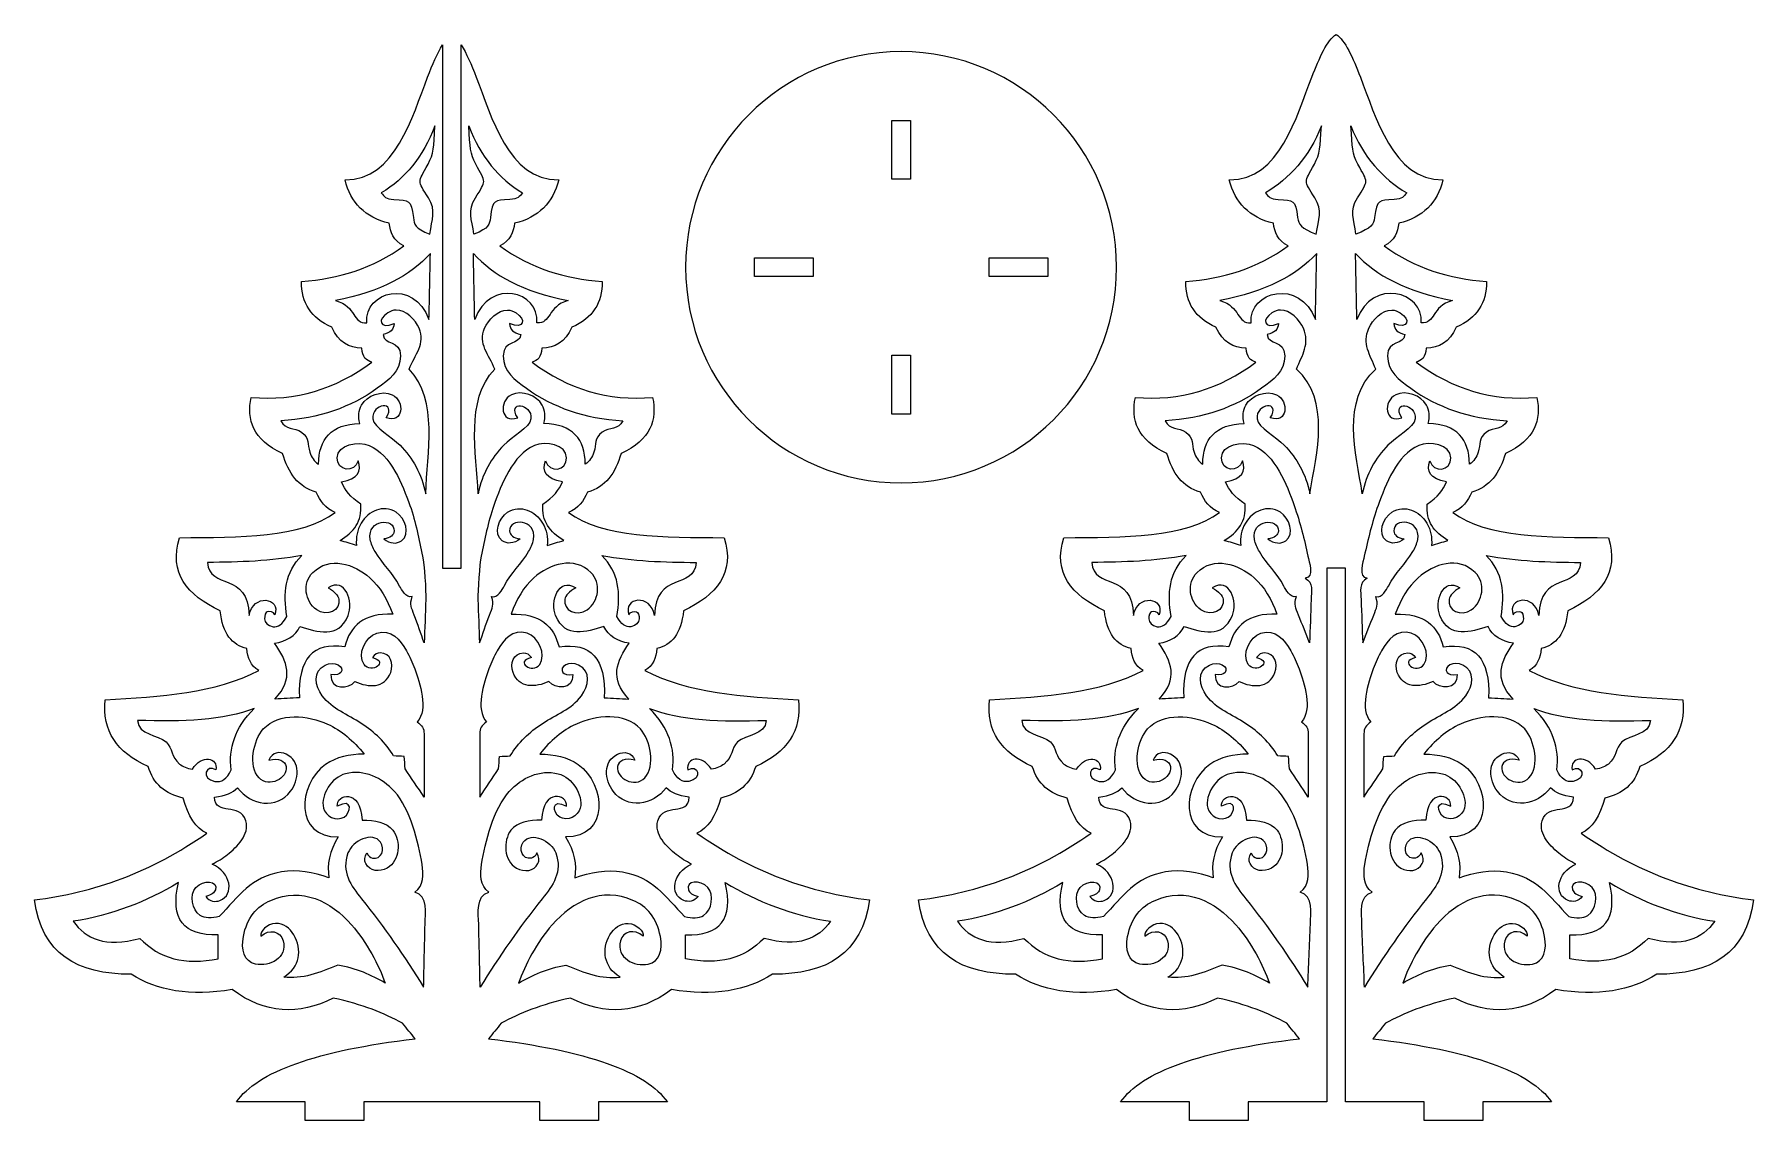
# Model space of a CAD drawing. Header units: centimetres. Extents: x -27.6 to 27.6, y -17.4 to 17.4.
import ezdxf

# ---------------------------------------------------------------- set-up
doc = ezdxf.new("R2010")
doc.units = ezdxf.units.CM
doc.header["$MEASUREMENT"] = 0
doc.layers.add('layer 1', color=7, linetype='Continuous')

msp = doc.modelspace()

# ---------------------------------------------------------------- linework, layer by layer
at = {"layer": 'layer 1', "color": 250, "lineweight": 9}
for points, knots in [([(14.21002, 17.44504), (13.92299, 17.26294), (13.67322, 16.69885), (13.4294, 16.07392), (13.4294, 16.07392), (12.93943, 14.81777), (12.39863, 12.7566), (10.77748, 12.77436), (10.77748, 12.77436), (10.95886, 12.03598), (11.42275, 11.56127), (12.19759, 11.37679), (12.19759, 11.37679), (12.2309, 11.08963), (12.32053, 10.82364), (12.67096, 10.65548), (12.67096, 10.65548), (11.68209, 9.92639), (10.56669, 9.6019), (9.37993, 9.50586), (9.37993, 9.50586), (9.37204, 8.82275), (9.68454, 8.32813), (10.3492, 8.04066), (10.3492, 8.04066), (10.56892, 7.55524), (10.901, 7.37511), (11.3185, 7.36445), (11.3185, 7.36445), (11.33101, 7.07509), (11.46318, 6.96531), (11.63408, 6.91358), (11.63408, 6.91358), (10.47693, 6.05496), (9.19106, 5.65614), (7.75696, 5.78656), (7.75696, 5.78656), (7.61423, 5.06525), (7.80588, 4.42752), (8.77131, 3.98325), (8.77131, 3.98325), (8.95212, 3.35413), (9.27687, 2.89778), (9.8533, 2.74344), (9.8533, 2.74344), (9.97369, 2.45959), (10.14353, 2.21527), (10.46193, 2.08977), (10.46193, 2.08977), (9.36966, 1.27084), (7.39534, 1.29206), (5.45772, 1.27828), (5.45772, 1.27828), (5.109, 0.14818), (5.68938, -0.56899), (6.76514, -1.06604), (6.76514, -1.06604), (6.83715, -1.81341), (7.15406, -2.16895), (7.62172, -2.28327), (7.62172, -2.28327), (7.64768, -2.58399), (7.7415, -2.83961), (8.0049, -2.98203), (8.0049, -2.98203), (6.62335, -3.71995), (4.84977, -3.83069), (3.06837, -3.92879), (3.06837, -3.92879), (2.95827, -4.92684), (3.44575, -5.62606), (4.44338, -6.0702), (4.44338, -6.0702), (4.6189, -6.62853), (4.99929, -6.96142), (5.57045, -7.08459), (5.57045, -7.08459), (5.73233, -7.66615), (5.97714, -8.06533), (6.33686, -8.21165), (6.33686, -8.21165), (4.55037, -9.46193), (2.69686, -10.13139), (0.79169, -10.35306), (0.79169, -10.35306), (1.02505, -12.07996), (2.16562, -12.75639), (3.90239, -12.74246), (3.90239, -12.74246), (4.73012, -13.27937), (5.80629, -13.45318), (7.14833, -13.23836), (7.14833, -13.23836), (8.20987, -14.02386), (9.29317, -14.06847), (10.39429, -13.50885), (10.39429, -13.50885), (11.34118, -13.71171), (12.03521, -13.99877), (12.62589, -14.32034), (12.62589, -14.32034), (12.76113, -14.48566), (12.89638, -14.65093), (13.03162, -14.81625), (13.03162, -14.81625), (9.86096, -15.19378), (7.96185, -15.87402), (7.28359, -16.84496), (7.28359, -16.84496), (7.28359, -16.84496), (9.49514, -16.84496), (9.49514, -16.84496), (9.49514, -16.84496), (9.49514, -16.84496), (9.49514, -17.44504), (9.49514, -17.44504), (9.49514, -17.44504), (9.49514, -17.44504), (11.38109, -17.44504), (11.38109, -17.44504), (11.38109, -17.44504), (11.38109, -17.44504), (11.38109, -16.84496), (11.38109, -16.84496), (11.38109, -16.84496), (11.38109, -16.84496), (13.90998, -16.84496), (13.90998, -16.84496), (13.90998, -16.84496), (13.90998, -16.84496), (13.90998, 0.30002), (13.90998, 0.30002), (13.90998, 0.30002), (13.90998, 0.30002), (14.51005, 0.30002), (14.51005, 0.30002), (14.51005, 0.30002), (14.51005, 0.30002), (14.51005, -16.84496), (14.51005, -16.84496), (14.51005, -16.84496), (14.51005, -16.84496), (17.03894, -16.84496), (17.03894, -16.84496), (17.03894, -16.84496), (17.03894, -16.84496), (17.03894, -17.44504), (17.03894, -17.44504), (17.03894, -17.44504), (17.03894, -17.44504), (18.92489, -17.44504), (18.92489, -17.44504), (18.92489, -17.44504), (18.92489, -17.44504), (18.92489, -16.84496), (18.92489, -16.84496), (18.92489, -16.84496), (18.92489, -16.84496), (21.13644, -16.84496), (21.13644, -16.84496), (21.13644, -16.84496), (20.45819, -15.87402), (18.55907, -15.19378), (15.38841, -14.81625), (15.38841, -14.81625), (15.52365, -14.65093), (15.65891, -14.48566), (15.79415, -14.32034), (15.79415, -14.32034), (16.38483, -13.99877), (17.07886, -13.71171), (18.02574, -13.50885), (18.02574, -13.50885), (19.12686, -14.06847), (20.21017, -14.02386), (21.2717, -13.23836), (21.2717, -13.23836), (22.61374, -13.45318), (23.68992, -13.27937), (24.51764, -12.74246), (24.51764, -12.74246), (26.25441, -12.75639), (27.39499, -12.07996), (27.62835, -10.35306), (27.62835, -10.35306), (25.72318, -10.13139), (23.86966, -9.46193), (22.08317, -8.21165), (22.08317, -8.21165), (22.44289, -8.06533), (22.68771, -7.66615), (22.84959, -7.08459), (22.84959, -7.08459), (23.42074, -6.96142), (23.80114, -6.62853), (23.97665, -6.0702), (23.97665, -6.0702), (24.97428, -5.62606), (25.46177, -4.92684), (25.35166, -3.92879), (25.35166, -3.92879), (23.57026, -3.83069), (21.79668, -3.71995), (20.41514, -2.98203), (20.41514, -2.98203), (20.67853, -2.83961), (20.77235, -2.58399), (20.79831, -2.28327), (20.79831, -2.28327), (21.26597, -2.16895), (21.58288, -1.81341), (21.65489, -1.06604), (21.65489, -1.06604), (22.73065, -0.56899), (23.31103, 0.14818), (22.96232, 1.27828), (22.96232, 1.27828), (21.02469, 1.29206), (19.05038, 1.27084), (17.9581, 2.08977), (17.9581, 2.08977), (18.2765, 2.21527), (18.44634, 2.45959), (18.56673, 2.74344), (18.56673, 2.74344), (19.14316, 2.89778), (19.46791, 3.35413), (19.64872, 3.98325), (19.64872, 3.98325), (20.61415, 4.42752), (20.8058, 5.06525), (20.66307, 5.78656), (20.66307, 5.78656), (19.22898, 5.65614), (17.9431, 6.05496), (16.78595, 6.91358), (16.78595, 6.91358), (16.95685, 6.96531), (17.08902, 7.07509), (17.10154, 7.36445), (17.10154, 7.36445), (17.51904, 7.37511), (17.85112, 7.55524), (18.07083, 8.04066), (18.07083, 8.04066), (18.73549, 8.32813), (19.04799, 8.82275), (19.04011, 9.50586), (19.04011, 9.50586), (17.85335, 9.6019), (16.73794, 9.92639), (15.74907, 10.65548), (15.74907, 10.65548), (16.0995, 10.82364), (16.18913, 11.08963), (16.22245, 11.37679), (16.22245, 11.37679), (16.99728, 11.56127), (17.46117, 12.03598), (17.64255, 12.77436), (17.64255, 12.77436), (16.0214, 12.7566), (15.4806, 14.81777), (14.99063, 16.07392), (14.99063, 16.07392), (14.74681, 16.69885), (14.49704, 17.26294), (14.21002, 17.44504)], [0, 0, 0, 0, 0.01470588, 0.01470588, 0.01470588, 0.01470588, 0.02941176, 0.02941176, 0.02941176, 0.02941176, 0.04411765, 0.04411765, 0.04411765, 0.04411765, 0.05882353, 0.05882353, 0.05882353, 0.05882353, 0.07352941, 0.07352941, 0.07352941, 0.07352941, 0.08823529, 0.08823529, 0.08823529, 0.08823529, 0.10294118, 0.10294118, 0.10294118, 0.10294118, 0.11764706, 0.11764706, 0.11764706, 0.11764706, 0.13235294, 0.13235294, 0.13235294, 0.13235294, 0.14705882, 0.14705882, 0.14705882, 0.14705882, 0.16176471, 0.16176471, 0.16176471, 0.16176471, 0.17647059, 0.17647059, 0.17647059, 0.17647059, 0.19117647, 0.19117647, 0.19117647, 0.19117647, 0.20588235, 0.20588235, 0.20588235, 0.20588235, 0.22058824, 0.22058824, 0.22058824, 0.22058824, 0.23529412, 0.23529412, 0.23529412, 0.23529412, 0.25, 0.25, 0.25, 0.25, 0.26470588, 0.26470588, 0.26470588, 0.26470588, 0.27941176, 0.27941176, 0.27941176, 0.27941176, 0.29411765, 0.29411765, 0.29411765, 0.29411765, 0.30882353, 0.30882353, 0.30882353, 0.30882353, 0.32352941, 0.32352941, 0.32352941, 0.32352941, 0.33823529, 0.33823529, 0.33823529, 0.33823529, 0.35294118, 0.35294118, 0.35294118, 0.35294118, 0.36764706, 0.36764706, 0.36764706, 0.36764706, 0.38235294, 0.38235294, 0.38235294, 0.38235294, 0.39705882, 0.39705882, 0.39705882, 0.39705882, 0.41176471, 0.41176471, 0.41176471, 0.41176471, 0.42647059, 0.42647059, 0.42647059, 0.42647059, 0.44117647, 0.44117647, 0.44117647, 0.44117647, 0.45588235, 0.45588235, 0.45588235, 0.45588235, 0.47058824, 0.47058824, 0.47058824, 0.47058824, 0.48529412, 0.48529412, 0.48529412, 0.48529412, 0.5, 0.5, 0.5, 0.5, 0.51470588, 0.51470588, 0.51470588, 0.51470588, 0.52941176, 0.52941176, 0.52941176, 0.52941176, 0.54411765, 0.54411765, 0.54411765, 0.54411765, 0.55882353, 0.55882353, 0.55882353, 0.55882353, 0.57352941, 0.57352941, 0.57352941, 0.57352941, 0.58823529, 0.58823529, 0.58823529, 0.58823529, 0.60294118, 0.60294118, 0.60294118, 0.60294118, 0.61764706, 0.61764706, 0.61764706, 0.61764706, 0.63235294, 0.63235294, 0.63235294, 0.63235294, 0.64705882, 0.64705882, 0.64705882, 0.64705882, 0.66176471, 0.66176471, 0.66176471, 0.66176471, 0.67647059, 0.67647059, 0.67647059, 0.67647059, 0.69117647, 0.69117647, 0.69117647, 0.69117647, 0.70588235, 0.70588235, 0.70588235, 0.70588235, 0.72058824, 0.72058824, 0.72058824, 0.72058824, 0.73529412, 0.73529412, 0.73529412, 0.73529412, 0.75, 0.75, 0.75, 0.75, 0.76470588, 0.76470588, 0.76470588, 0.76470588, 0.77941176, 0.77941176, 0.77941176, 0.77941176, 0.79411765, 0.79411765, 0.79411765, 0.79411765, 0.80882353, 0.80882353, 0.80882353, 0.80882353, 0.82352941, 0.82352941, 0.82352941, 0.82352941, 0.83823529, 0.83823529, 0.83823529, 0.83823529, 0.85294118, 0.85294118, 0.85294118, 0.85294118, 0.86764706, 0.86764706, 0.86764706, 0.86764706, 0.88235294, 0.88235294, 0.88235294, 0.88235294, 0.89705882, 0.89705882, 0.89705882, 0.89705882, 0.91176471, 0.91176471, 0.91176471, 0.91176471, 0.92647059, 0.92647059, 0.92647059, 0.92647059, 0.94117647, 0.94117647, 0.94117647, 0.94117647, 0.95588235, 0.95588235, 0.95588235, 0.95588235, 0.97058824, 0.97058824, 0.97058824, 0.97058824, 1, 1, 1, 1]), ([(-14.51004, 17.10994), (-14.67801, 16.84431), (-14.8355, 16.47144), (-14.99059, 16.07392), (-14.99059, 16.07392), (-15.48058, 14.81779), (-16.02139, 12.7566), (-17.64251, 12.77436), (-17.64251, 12.77436), (-17.46115, 12.03598), (-16.99726, 11.56127), (-16.22241, 11.37679), (-16.22241, 11.37679), (-16.18913, 11.08964), (-16.09946, 10.82364), (-15.74905, 10.65548), (-15.74905, 10.65548), (-16.73794, 9.92637), (-17.85333, 9.6019), (-19.04009, 9.50586), (-19.04009, 9.50586), (-19.04799, 8.82275), (-18.73549, 8.32812), (-18.0708, 8.04068), (-18.0708, 8.04068), (-17.8511, 7.55522), (-17.51902, 7.37513), (-17.10152, 7.36443), (-17.10152, 7.36443), (-17.08902, 7.07509), (-16.95683, 6.96531), (-16.78593, 6.9136), (-16.78593, 6.9136), (-17.94307, 6.05496), (-19.22896, 5.65612), (-20.66305, 5.78654), (-20.66305, 5.78654), (-20.80577, 5.06523), (-20.61414, 4.42752), (-19.6487, 3.98323), (-19.6487, 3.98323), (-19.46791, 3.35413), (-19.14315, 2.89776), (-18.56672, 2.74346), (-18.56672, 2.74346), (-18.44632, 2.45959), (-18.27649, 2.21527), (-17.95809, 2.08977), (-17.95809, 2.08977), (-19.05036, 1.27086), (-21.02469, 1.29206), (-22.96228, 1.27828), (-22.96228, 1.27828), (-23.31099, 0.1482), (-22.73064, -0.56899), (-21.65487, -1.06604), (-21.65487, -1.06604), (-21.58286, -1.81341), (-21.26596, -2.16893), (-20.79829, -2.28327), (-20.79829, -2.28327), (-20.77232, -2.58401), (-20.67853, -2.83961), (-20.41512, -2.98203), (-20.41512, -2.98203), (-21.79666, -3.71995), (-23.57023, -3.83069), (-25.35164, -3.92879), (-25.35164, -3.92879), (-25.46175, -4.92684), (-24.97427, -5.62605), (-23.97663, -6.0702), (-23.97663, -6.0702), (-23.80114, -6.62851), (-23.42071, -6.96142), (-22.84957, -7.08457), (-22.84957, -7.08457), (-22.68769, -7.66615), (-22.44287, -8.06533), (-22.08316, -8.21165), (-22.08316, -8.21165), (-23.86965, -9.46193), (-25.72314, -10.13141), (-27.62833, -10.35306), (-27.62833, -10.35306), (-27.39497, -12.07996), (-26.25441, -12.75639), (-24.51763, -12.74246), (-24.51763, -12.74246), (-23.6899, -13.27937), (-22.61371, -13.45318), (-21.27168, -13.23837), (-21.27168, -13.23837), (-20.21013, -14.02384), (-19.12686, -14.06847), (-18.02572, -13.50884), (-18.02572, -13.50884), (-17.07884, -13.71171), (-16.38481, -13.99879), (-15.79413, -14.32034), (-15.79413, -14.32034), (-15.65889, -14.48566), (-15.52363, -14.65095), (-15.38839, -14.81626), (-15.38839, -14.81626), (-18.55907, -15.19378), (-20.45817, -15.87402), (-21.13643, -16.84496), (-21.13643, -16.84496), (-21.13643, -16.84496), (-18.92487, -16.84496), (-18.92487, -16.84496), (-18.92487, -16.84496), (-18.92487, -16.84496), (-18.92487, -17.44504), (-18.92487, -17.44504), (-18.92487, -17.44504), (-18.92487, -17.44504), (-17.03892, -17.44504), (-17.03892, -17.44504), (-17.03892, -17.44504), (-17.03892, -17.44504), (-17.03892, -16.84496), (-17.03892, -16.84496), (-17.03892, -16.84496), (-17.03892, -16.84496), (-14.21, -16.84496), (-14.21, -16.84496), (-14.21, -16.84496), (-14.21, -16.84496), (-11.38107, -16.84496), (-11.38107, -16.84496), (-11.38107, -16.84496), (-11.38107, -16.84496), (-11.38107, -17.44504), (-11.38107, -17.44504), (-11.38107, -17.44504), (-11.38107, -17.44504), (-9.49512, -17.44504), (-9.49512, -17.44504), (-9.49512, -17.44504), (-9.49512, -17.44504), (-9.49512, -16.84496), (-9.49512, -16.84496), (-9.49512, -16.84496), (-9.49512, -16.84496), (-7.28357, -16.84496), (-7.28357, -16.84496), (-7.28357, -16.84496), (-7.96183, -15.87402), (-9.86093, -15.19378), (-13.03161, -14.81626), (-13.03161, -14.81626), (-12.89637, -14.65095), (-12.76111, -14.48566), (-12.62587, -14.32034), (-12.62587, -14.32034), (-12.03519, -13.99879), (-11.34116, -13.71171), (-10.39428, -13.50884), (-10.39428, -13.50884), (-9.29314, -14.06847), (-8.20987, -14.02384), (-7.14832, -13.23837), (-7.14832, -13.23837), (-5.80629, -13.45318), (-4.7301, -13.27937), (-3.90237, -12.74246), (-3.90237, -12.74246), (-2.16559, -12.75639), (-1.02503, -12.07996), (-0.79167, -10.35306), (-0.79167, -10.35306), (-2.69686, -10.13141), (-4.55035, -9.46193), (-6.33684, -8.21165), (-6.33684, -8.21165), (-5.97712, -8.06533), (-5.73231, -7.66615), (-5.57043, -7.08457), (-5.57043, -7.08457), (-4.99929, -6.96142), (-4.61886, -6.62851), (-4.44337, -6.0702), (-4.44337, -6.0702), (-3.44573, -5.62605), (-2.95825, -4.92684), (-3.06836, -3.92879), (-3.06836, -3.92879), (-4.84977, -3.83069), (-6.62334, -3.71995), (-8.00488, -2.98203), (-8.00488, -2.98203), (-7.74147, -2.83961), (-7.64768, -2.58401), (-7.62171, -2.28327), (-7.62171, -2.28327), (-7.15404, -2.16893), (-6.83713, -1.81341), (-6.76513, -1.06604), (-6.76513, -1.06604), (-5.68936, -0.56899), (-5.109, 0.1482), (-5.45772, 1.27828), (-5.45772, 1.27828), (-7.39531, 1.29206), (-9.36964, 1.27086), (-10.46191, 2.08977), (-10.46191, 2.08977), (-10.14351, 2.21527), (-9.97368, 2.45959), (-9.85328, 2.74346), (-9.85328, 2.74346), (-9.27685, 2.89776), (-8.95209, 3.35413), (-8.7713, 3.98323), (-8.7713, 3.98323), (-7.80586, 4.42752), (-7.61423, 5.06523), (-7.75695, 5.78654), (-7.75695, 5.78654), (-9.19104, 5.65612), (-10.47693, 6.05496), (-11.63407, 6.9136), (-11.63407, 6.9136), (-11.46316, 6.96531), (-11.33098, 7.07509), (-11.31848, 7.36443), (-11.31848, 7.36443), (-10.90098, 7.37513), (-10.5689, 7.55522), (-10.3492, 8.04068), (-10.3492, 8.04068), (-9.68451, 8.32812), (-9.37201, 8.82275), (-9.37991, 9.50586), (-9.37991, 9.50586), (-10.56667, 9.6019), (-11.68205, 9.92637), (-12.67094, 10.65548), (-12.67094, 10.65548), (-12.32053, 10.82364), (-12.23087, 11.08964), (-12.19759, 11.37679), (-12.19759, 11.37679), (-11.42274, 11.56127), (-10.95884, 12.03598), (-10.77748, 12.77436), (-10.77748, 12.77436), (-12.39861, 12.7566), (-12.93942, 14.81779), (-13.4294, 16.07392), (-13.4294, 16.07392), (-13.5845, 16.47144), (-13.74199, 16.84431), (-13.90996, 17.10994), (-13.90996, 17.10994), (-13.90996, 17.10994), (-13.90996, 0.30004), (-13.90996, 0.30004), (-13.90996, 0.30004), (-13.90996, 0.30004), (-14.51004, 0.30004), (-14.51004, 0.30004), (-14.51004, 0.30004), (-14.51004, 0.30004), (-14.51004, 17.10994), (-14.51004, 17.10994)], [0, 0, 0, 0, 0.01470588, 0.01470588, 0.01470588, 0.01470588, 0.02941176, 0.02941176, 0.02941176, 0.02941176, 0.04411765, 0.04411765, 0.04411765, 0.04411765, 0.05882353, 0.05882353, 0.05882353, 0.05882353, 0.07352941, 0.07352941, 0.07352941, 0.07352941, 0.08823529, 0.08823529, 0.08823529, 0.08823529, 0.10294118, 0.10294118, 0.10294118, 0.10294118, 0.11764706, 0.11764706, 0.11764706, 0.11764706, 0.13235294, 0.13235294, 0.13235294, 0.13235294, 0.14705882, 0.14705882, 0.14705882, 0.14705882, 0.16176471, 0.16176471, 0.16176471, 0.16176471, 0.17647059, 0.17647059, 0.17647059, 0.17647059, 0.19117647, 0.19117647, 0.19117647, 0.19117647, 0.20588235, 0.20588235, 0.20588235, 0.20588235, 0.22058824, 0.22058824, 0.22058824, 0.22058824, 0.23529412, 0.23529412, 0.23529412, 0.23529412, 0.25, 0.25, 0.25, 0.25, 0.26470588, 0.26470588, 0.26470588, 0.26470588, 0.27941176, 0.27941176, 0.27941176, 0.27941176, 0.29411765, 0.29411765, 0.29411765, 0.29411765, 0.30882353, 0.30882353, 0.30882353, 0.30882353, 0.32352941, 0.32352941, 0.32352941, 0.32352941, 0.33823529, 0.33823529, 0.33823529, 0.33823529, 0.35294118, 0.35294118, 0.35294118, 0.35294118, 0.36764706, 0.36764706, 0.36764706, 0.36764706, 0.38235294, 0.38235294, 0.38235294, 0.38235294, 0.39705882, 0.39705882, 0.39705882, 0.39705882, 0.41176471, 0.41176471, 0.41176471, 0.41176471, 0.42647059, 0.42647059, 0.42647059, 0.42647059, 0.44117647, 0.44117647, 0.44117647, 0.44117647, 0.45588235, 0.45588235, 0.45588235, 0.45588235, 0.47058824, 0.47058824, 0.47058824, 0.47058824, 0.48529412, 0.48529412, 0.48529412, 0.48529412, 0.5, 0.5, 0.5, 0.5, 0.51470588, 0.51470588, 0.51470588, 0.51470588, 0.52941176, 0.52941176, 0.52941176, 0.52941176, 0.54411765, 0.54411765, 0.54411765, 0.54411765, 0.55882353, 0.55882353, 0.55882353, 0.55882353, 0.57352941, 0.57352941, 0.57352941, 0.57352941, 0.58823529, 0.58823529, 0.58823529, 0.58823529, 0.60294118, 0.60294118, 0.60294118, 0.60294118, 0.61764706, 0.61764706, 0.61764706, 0.61764706, 0.63235294, 0.63235294, 0.63235294, 0.63235294, 0.64705882, 0.64705882, 0.64705882, 0.64705882, 0.66176471, 0.66176471, 0.66176471, 0.66176471, 0.67647059, 0.67647059, 0.67647059, 0.67647059, 0.69117647, 0.69117647, 0.69117647, 0.69117647, 0.70588235, 0.70588235, 0.70588235, 0.70588235, 0.72058824, 0.72058824, 0.72058824, 0.72058824, 0.73529412, 0.73529412, 0.73529412, 0.73529412, 0.75, 0.75, 0.75, 0.75, 0.76470588, 0.76470588, 0.76470588, 0.76470588, 0.77941176, 0.77941176, 0.77941176, 0.77941176, 0.79411765, 0.79411765, 0.79411765, 0.79411765, 0.80882353, 0.80882353, 0.80882353, 0.80882353, 0.82352941, 0.82352941, 0.82352941, 0.82352941, 0.83823529, 0.83823529, 0.83823529, 0.83823529, 0.85294118, 0.85294118, 0.85294118, 0.85294118, 0.86764706, 0.86764706, 0.86764706, 0.86764706, 0.88235294, 0.88235294, 0.88235294, 0.88235294, 0.89705882, 0.89705882, 0.89705882, 0.89705882, 0.91176471, 0.91176471, 0.91176471, 0.91176471, 0.92647059, 0.92647059, 0.92647059, 0.92647059, 0.94117647, 0.94117647, 0.94117647, 0.94117647, 0.95588235, 0.95588235, 0.95588235, 0.95588235, 0.97058824, 0.97058824, 0.97058824, 0.97058824, 1, 1, 1, 1]), ([(0.22801, 16.89201), (4.05337, 16.89201), (7.15442, 13.79096), (7.15442, 9.9656), (7.15442, 9.9656), (7.15442, 6.14024), (4.05337, 3.03919), (0.22801, 3.03919), (0.22801, 3.03919), (-3.59735, 3.03919), (-6.6984, 6.14024), (-6.6984, 9.9656), (-6.6984, 9.9656), (-6.6984, 13.79096), (-3.59735, 16.89201), (0.22801, 16.89201)], [0, 0, 0, 0, 0.2, 0.2, 0.2, 0.2, 0.4, 0.4, 0.4, 0.4, 0.6, 0.6, 0.6, 0.6, 1, 1, 1, 1]), ([(-14.75274, 14.50575), (-14.80003, 13.7965), (-14.7896, 13.62155), (-14.97607, 13.27824), (-14.97607, 13.27824), (-15.31494, 12.65435), (-15.32641, 12.78036), (-14.96416, 12.1921), (-14.96416, 12.1921), (-14.70508, 11.77135), (-14.84987, 11.52334), (-14.91697, 11.02535), (-14.91697, 11.02535), (-15.41682, 11.22701), (-15.41786, 11.33842), (-15.44645, 11.5625), (-15.44645, 11.5625), (-15.52307, 12.16335), (-15.57428, 12.09749), (-16.0721, 12.13909), (-16.0721, 12.13909), (-16.33447, 12.161), (-16.38405, 12.23858), (-16.47799, 12.35182), (-16.47799, 12.35182), (-15.71098, 12.82393), (-15.14913, 13.49462), (-14.75274, 14.50575)], [0, 0, 0, 0, 0.125, 0.125, 0.125, 0.125, 0.25, 0.25, 0.25, 0.25, 0.375, 0.375, 0.375, 0.375, 0.5, 0.5, 0.5, 0.5, 0.625, 0.625, 0.625, 0.625, 0.75, 0.75, 0.75, 0.75, 1, 1, 1, 1]), ([(-13.66738, 14.50575), (-13.62007, 13.7965), (-13.6305, 13.62155), (-13.44403, 13.27824), (-13.44403, 13.27824), (-13.10516, 12.65435), (-13.09369, 12.78036), (-13.45595, 12.1921), (-13.45595, 12.1921), (-13.71502, 11.77135), (-13.57023, 11.52334), (-13.50313, 11.02535), (-13.50313, 11.02535), (-13.0033, 11.22701), (-13.00213, 11.33842), (-12.97355, 11.5625), (-12.97355, 11.5625), (-12.89693, 12.16335), (-12.84572, 12.09749), (-12.3479, 12.13909), (-12.3479, 12.13909), (-12.08553, 12.161), (-12.03594, 12.23858), (-11.94201, 12.35182), (-11.94201, 12.35182), (-12.70902, 12.82393), (-13.27097, 13.49462), (-13.66738, 14.50575)], [0, 0, 0, 0, 0.125, 0.125, 0.125, 0.125, 0.25, 0.25, 0.25, 0.25, 0.375, 0.375, 0.375, 0.375, 0.5, 0.5, 0.5, 0.5, 0.625, 0.625, 0.625, 0.625, 0.75, 0.75, 0.75, 0.75, 1, 1, 1, 1]), ([(-0.07203, 12.79452), (-0.07203, 12.79452), (0.52805, 12.79452), (0.52805, 12.79452), (0.52805, 12.79452), (0.52805, 12.79452), (0.52805, 14.68047), (0.52805, 14.68047), (0.52805, 14.68047), (0.52805, 14.68047), (-0.07203, 14.68047), (-0.07203, 14.68047), (-0.07203, 14.68047), (-0.07203, 14.68047), (-0.07203, 12.79452), (-0.07203, 12.79452)], [0, 0, 0, 0, 0.2, 0.2, 0.2, 0.2, 0.4, 0.4, 0.4, 0.4, 0.6, 0.6, 0.6, 0.6, 1, 1, 1, 1]), ([(13.73592, 14.50575), (13.68862, 13.79651), (13.6991, 13.6216), (13.51258, 13.27824), (13.51258, 13.27824), (13.17365, 12.65428), (13.16222, 12.78045), (13.52449, 12.19212), (13.52449, 12.19212), (13.78365, 11.77131), (13.63878, 11.52334), (13.57167, 11.02533), (13.57167, 11.02533), (13.07183, 11.22701), (13.00217, 11.33835), (12.97357, 11.56252), (12.97357, 11.56252), (12.89686, 12.16337), (12.84574, 12.09749), (12.34792, 12.13907), (12.34792, 12.13907), (12.08555, 12.161), (12.03598, 12.23858), (11.94202, 12.35181), (11.94202, 12.35181), (12.70904, 12.82393), (13.33953, 13.49462), (13.73592, 14.50575)], [0, 0, 0, 0, 0.125, 0.125, 0.125, 0.125, 0.25, 0.25, 0.25, 0.25, 0.375, 0.375, 0.375, 0.375, 0.5, 0.5, 0.5, 0.5, 0.625, 0.625, 0.625, 0.625, 0.75, 0.75, 0.75, 0.75, 1, 1, 1, 1]), ([(14.68411, 14.50575), (14.73141, 13.79651), (14.72094, 13.6216), (14.90746, 13.27824), (14.90746, 13.27824), (15.24638, 12.65428), (15.25782, 12.78045), (14.89554, 12.19212), (14.89554, 12.19212), (14.63638, 11.77131), (14.78125, 11.52334), (14.84836, 11.02533), (14.84836, 11.02533), (15.3482, 11.22701), (15.41786, 11.33835), (15.44646, 11.56252), (15.44646, 11.56252), (15.52317, 12.16337), (15.5743, 12.09749), (16.07212, 12.13907), (16.07212, 12.13907), (16.33449, 12.161), (16.38405, 12.23858), (16.47801, 12.35181), (16.47801, 12.35181), (15.71099, 12.82393), (15.0805, 13.49462), (14.68411, 14.50575)], [0, 0, 0, 0, 0.125, 0.125, 0.125, 0.125, 0.25, 0.25, 0.25, 0.25, 0.375, 0.375, 0.375, 0.375, 0.5, 0.5, 0.5, 0.5, 0.625, 0.625, 0.625, 0.625, 0.75, 0.75, 0.75, 0.75, 1, 1, 1, 1]), ([(-14.90206, 10.40338), (-14.91648, 9.69695), (-14.93086, 8.99053), (-14.94528, 8.28412), (-14.94528, 8.28412), (-15.42952, 9.62409), (-17.03099, 9.19829), (-16.94183, 8.17599), (-16.94183, 8.17599), (-17.41188, 8.15204), (-17.26315, 8.69325), (-17.94739, 8.90043), (-17.94739, 8.90043), (-16.47844, 9.18211), (-15.54933, 9.70359), (-14.90206, 10.40338)], [0, 0, 0, 0, 0.2, 0.2, 0.2, 0.2, 0.4, 0.4, 0.4, 0.4, 0.6, 0.6, 0.6, 0.6, 1, 1, 1, 1]), ([(-13.51806, 10.40338), (-13.50363, 9.69695), (-13.48924, 8.99053), (-13.47482, 8.28412), (-13.47482, 8.28412), (-12.99058, 9.62409), (-11.38901, 9.19829), (-11.47817, 8.17599), (-11.47817, 8.17599), (-11.00812, 8.15204), (-11.15685, 8.69325), (-10.47261, 8.90043), (-10.47261, 8.90043), (-11.94156, 9.18211), (-12.87077, 9.70359), (-13.51806, 10.40338)], [0, 0, 0, 0, 0.2, 0.2, 0.2, 0.2, 0.4, 0.4, 0.4, 0.4, 0.6, 0.6, 0.6, 0.6, 1, 1, 1, 1]), ([(-4.48686, 10.26564), (-4.48686, 10.26564), (-4.48686, 9.66556), (-4.48686, 9.66556), (-4.48686, 9.66556), (-4.48686, 9.66556), (-2.60091, 9.66556), (-2.60091, 9.66556), (-2.60091, 9.66556), (-2.60091, 9.66556), (-2.60091, 10.26564), (-2.60091, 10.26564), (-2.60091, 10.26564), (-2.60091, 10.26564), (-4.48686, 10.26564), (-4.48686, 10.26564)], [0, 0, 0, 0, 0.2, 0.2, 0.2, 0.2, 0.4, 0.4, 0.4, 0.4, 0.6, 0.6, 0.6, 0.6, 1, 1, 1, 1]), ([(3.05694, 10.26564), (3.05694, 10.26564), (3.05694, 9.66556), (3.05694, 9.66556), (3.05694, 9.66556), (3.05694, 9.66556), (4.94289, 9.66556), (4.94289, 9.66556), (4.94289, 9.66556), (4.94289, 9.66556), (4.94289, 10.26564), (4.94289, 10.26564), (4.94289, 10.26564), (4.94289, 10.26564), (3.05694, 10.26564), (3.05694, 10.26564)], [0, 0, 0, 0, 0.2, 0.2, 0.2, 0.2, 0.4, 0.4, 0.4, 0.4, 0.6, 0.6, 0.6, 0.6, 1, 1, 1, 1]), ([(13.58661, 10.40338), (13.57219, 9.69697), (13.55779, 8.99053), (13.54337, 8.28412), (13.54337, 8.28412), (13.05912, 9.62407), (11.38901, 9.19829), (11.47818, 8.17599), (11.47818, 8.17599), (11.00814, 8.15205), (11.15687, 8.69325), (10.47263, 8.90043), (10.47263, 8.90043), (11.94158, 9.18212), (12.9393, 9.70359), (13.58661, 10.40338)], [0, 0, 0, 0, 0.2, 0.2, 0.2, 0.2, 0.4, 0.4, 0.4, 0.4, 0.6, 0.6, 0.6, 0.6, 1, 1, 1, 1]), ([(14.83343, 10.40338), (14.84784, 9.69697), (14.86225, 8.99053), (14.87667, 8.28412), (14.87667, 8.28412), (15.36091, 9.62407), (17.03102, 9.19829), (16.94185, 8.17599), (16.94185, 8.17599), (17.4119, 8.15205), (17.26316, 8.69325), (17.9474, 8.90043), (17.9474, 8.90043), (16.47845, 9.18212), (15.48074, 9.70359), (14.83343, 10.40338)], [0, 0, 0, 0, 0.2, 0.2, 0.2, 0.2, 0.4, 0.4, 0.4, 0.4, 0.6, 0.6, 0.6, 0.6, 1, 1, 1, 1]), ([(-19.70556, 5.0341), (-18.47125, 5.09973), (-17.45589, 5.4719), (-16.60802, 6.07847), (-16.60802, 6.07847), (-16.22899, 6.3496), (-15.85997, 6.60144), (-15.86221, 7.11778), (-15.86221, 7.11778), (-15.86459, 7.66572), (-16.39318, 7.43069), (-16.42347, 7.80876), (-16.42347, 7.80876), (-16.18788, 7.85088), (-16.07251, 7.96817), (-16.0672, 8.15425), (-16.0672, 8.15425), (-16.54942, 7.96438), (-16.59734, 8.29785), (-16.27347, 8.50152), (-16.27347, 8.50152), (-16.18709, 8.55578), (-16.09701, 8.58675), (-16.00249, 8.58922), (-16.00249, 8.58922), (-15.68738, 8.59748), (-15.37865, 8.27665), (-15.26068, 8.00641), (-15.26068, 8.00641), (-15.04632, 7.51536), (-15.39923, 7.15283), (-15.58705, 6.69673), (-15.58705, 6.69673), (-14.62928, 5.66747), (-15.00632, 4.01424), (-15.05233, 2.69128), (-15.05233, 2.69128), (-15.18313, 3.32882), (-15.47223, 3.83777), (-15.87715, 4.25258), (-15.87715, 4.25258), (-16.12909, 4.51073), (-16.71876, 4.81771), (-16.74967, 5.09981), (-16.74967, 5.09981), (-16.80347, 5.59134), (-15.95718, 5.69639), (-16.32631, 5.13126), (-16.32631, 5.13126), (-15.76663, 4.92128), (-15.70892, 5.67018), (-16.12633, 5.86661), (-16.12633, 5.86661), (-16.46755, 6.02715), (-16.93254, 5.84924), (-17.11138, 5.53976), (-17.11138, 5.53976), (-17.21007, 5.36899), (-17.22457, 5.17013), (-17.1684, 4.94774), (-17.1684, 4.94774), (-18.09818, 4.92326), (-18.48793, 4.44316), (-18.49635, 3.64138), (-18.49635, 3.64138), (-18.63557, 3.73398), (-18.72438, 3.86445), (-18.7753, 4.02326), (-18.7753, 4.02326), (-18.8607, 4.28952), (-18.76922, 4.46325), (-19.03867, 4.66368), (-19.03867, 4.66368), (-19.28351, 4.84576), (-19.55573, 4.71431), (-19.70556, 5.0341)], [0, 0, 0, 0, 0.05, 0.05, 0.05, 0.05, 0.1, 0.1, 0.1, 0.1, 0.15, 0.15, 0.15, 0.15, 0.2, 0.2, 0.2, 0.2, 0.25, 0.25, 0.25, 0.25, 0.3, 0.3, 0.3, 0.3, 0.35, 0.35, 0.35, 0.35, 0.4, 0.4, 0.4, 0.4, 0.45, 0.45, 0.45, 0.45, 0.5, 0.5, 0.5, 0.5, 0.55, 0.55, 0.55, 0.55, 0.6, 0.6, 0.6, 0.6, 0.65, 0.65, 0.65, 0.65, 0.7, 0.7, 0.7, 0.7, 0.75, 0.75, 0.75, 0.75, 0.8, 0.8, 0.8, 0.8, 0.85, 0.85, 0.85, 0.85, 0.9, 0.9, 0.9, 0.9, 1, 1, 1, 1]), ([(-8.71444, 5.0341), (-9.94875, 5.09973), (-10.96411, 5.4719), (-11.81198, 6.07847), (-11.81198, 6.07847), (-12.191, 6.3496), (-12.56003, 6.60144), (-12.55779, 7.11778), (-12.55779, 7.11778), (-12.5554, 7.66572), (-12.02682, 7.43069), (-11.99653, 7.80876), (-11.99653, 7.80876), (-12.23212, 7.85088), (-12.34749, 7.96817), (-12.3528, 8.15425), (-12.3528, 8.15425), (-11.87058, 7.96438), (-11.82266, 8.29785), (-12.14653, 8.50152), (-12.14653, 8.50152), (-12.23291, 8.55578), (-12.32299, 8.58675), (-12.41751, 8.58922), (-12.41751, 8.58922), (-12.73261, 8.59748), (-13.04134, 8.27665), (-13.15932, 8.00641), (-13.15932, 8.00641), (-13.37368, 7.51536), (-13.02077, 7.15283), (-12.83295, 6.69673), (-12.83295, 6.69673), (-13.79379, 5.66747), (-13.41111, 4.01421), (-13.36767, 2.69128), (-13.36767, 2.69128), (-13.23687, 3.32882), (-12.94777, 3.83777), (-12.54285, 4.25258), (-12.54285, 4.25258), (-12.29091, 4.51073), (-11.70124, 4.81771), (-11.67033, 5.09981), (-11.67033, 5.09981), (-11.61653, 5.59134), (-12.46282, 5.69639), (-12.09369, 5.13126), (-12.09369, 5.13126), (-12.65337, 4.92128), (-12.71108, 5.67018), (-12.29367, 5.86661), (-12.29367, 5.86661), (-11.95245, 6.02715), (-11.48746, 5.84924), (-11.30862, 5.53976), (-11.30862, 5.53976), (-11.20993, 5.36899), (-11.19543, 5.17013), (-11.2516, 4.94774), (-11.2516, 4.94774), (-10.32182, 4.92326), (-9.93206, 4.44316), (-9.92365, 3.64138), (-9.92365, 3.64138), (-9.78443, 3.73398), (-9.69562, 3.86445), (-9.6447, 4.02326), (-9.6447, 4.02326), (-9.5593, 4.28952), (-9.65078, 4.46325), (-9.38133, 4.66368), (-9.38133, 4.66368), (-9.13649, 4.84576), (-8.86427, 4.71431), (-8.71444, 5.0341)], [0, 0, 0, 0, 0.05, 0.05, 0.05, 0.05, 0.1, 0.1, 0.1, 0.1, 0.15, 0.15, 0.15, 0.15, 0.2, 0.2, 0.2, 0.2, 0.25, 0.25, 0.25, 0.25, 0.3, 0.3, 0.3, 0.3, 0.35, 0.35, 0.35, 0.35, 0.4, 0.4, 0.4, 0.4, 0.45, 0.45, 0.45, 0.45, 0.5, 0.5, 0.5, 0.5, 0.55, 0.55, 0.55, 0.55, 0.6, 0.6, 0.6, 0.6, 0.65, 0.65, 0.65, 0.65, 0.7, 0.7, 0.7, 0.7, 0.75, 0.75, 0.75, 0.75, 0.8, 0.8, 0.8, 0.8, 0.85, 0.85, 0.85, 0.85, 0.9, 0.9, 0.9, 0.9, 1, 1, 1, 1]), ([(8.71444, 5.0341), (9.94876, 5.09975), (10.96413, 5.47188), (11.812, 6.07847), (11.812, 6.07847), (12.19102, 6.3496), (12.56003, 6.60144), (12.5578, 7.11778), (12.5578, 7.11778), (12.5554, 7.66572), (12.02684, 7.43069), (11.99656, 7.80874), (11.99656, 7.80874), (12.23214, 7.85088), (12.3475, 7.96817), (12.35282, 8.15426), (12.35282, 8.15426), (11.8706, 7.96438), (11.8227, 8.29785), (12.14656, 8.50152), (12.14656, 8.50152), (12.23291, 8.55577), (12.323, 8.58675), (12.41752, 8.58923), (12.41752, 8.58923), (12.73263, 8.5975), (13.04131, 8.27668), (13.15934, 8.00641), (13.15934, 8.00641), (13.37372, 7.5153), (13.12366, 7.15284), (12.93583, 6.69672), (12.93583, 6.69672), (14.04608, 5.66747), (13.58152, 4.01421), (13.36768, 2.69128), (13.36768, 2.69128), (13.23688, 3.32882), (12.94778, 3.83775), (12.54285, 4.25258), (12.54285, 4.25258), (12.29093, 4.51073), (11.70126, 4.81771), (11.67034, 5.09981), (11.67034, 5.09981), (11.61654, 5.59134), (12.46284, 5.69639), (12.09371, 5.13126), (12.09371, 5.13126), (12.65339, 4.92128), (12.7111, 5.67018), (12.29369, 5.86661), (12.29369, 5.86661), (11.95248, 6.02715), (11.48746, 5.84922), (11.30862, 5.53976), (11.30862, 5.53976), (11.20995, 5.36899), (11.19545, 5.17013), (11.25161, 4.94774), (11.25161, 4.94774), (10.32186, 4.92326), (9.93208, 4.44316), (9.92366, 3.64138), (9.92366, 3.64138), (9.78445, 3.73398), (9.69564, 3.86445), (9.64471, 4.02326), (9.64471, 4.02326), (9.55932, 4.28952), (9.6508, 4.46325), (9.38135, 4.66368), (9.38135, 4.66368), (9.1365, 4.84576), (8.86429, 4.71433), (8.71444, 5.0341)], [0, 0, 0, 0, 0.05, 0.05, 0.05, 0.05, 0.1, 0.1, 0.1, 0.1, 0.15, 0.15, 0.15, 0.15, 0.2, 0.2, 0.2, 0.2, 0.25, 0.25, 0.25, 0.25, 0.3, 0.3, 0.3, 0.3, 0.35, 0.35, 0.35, 0.35, 0.4, 0.4, 0.4, 0.4, 0.45, 0.45, 0.45, 0.45, 0.5, 0.5, 0.5, 0.5, 0.55, 0.55, 0.55, 0.55, 0.6, 0.6, 0.6, 0.6, 0.65, 0.65, 0.65, 0.65, 0.7, 0.7, 0.7, 0.7, 0.75, 0.75, 0.75, 0.75, 0.8, 0.8, 0.8, 0.8, 0.85, 0.85, 0.85, 0.85, 0.9, 0.9, 0.9, 0.9, 1, 1, 1, 1]), ([(19.70559, 5.0341), (18.47127, 5.09975), (17.45591, 5.47188), (16.60804, 6.07847), (16.60804, 6.07847), (16.22901, 6.3496), (15.86, 6.60144), (15.86223, 7.11778), (15.86223, 7.11778), (15.86463, 7.66572), (16.39319, 7.43069), (16.42347, 7.80874), (16.42347, 7.80874), (16.1879, 7.85088), (16.07253, 7.96817), (16.06721, 8.15426), (16.06721, 8.15426), (16.54943, 7.96438), (16.59734, 8.29785), (16.27347, 8.50152), (16.27347, 8.50152), (16.18713, 8.55577), (16.09703, 8.58675), (16.00251, 8.58923), (16.00251, 8.58923), (15.6874, 8.5975), (15.37872, 8.27668), (15.2607, 8.00641), (15.2607, 8.00641), (15.04632, 7.5153), (15.29638, 7.15284), (15.4842, 6.69672), (15.4842, 6.69672), (14.37396, 5.66747), (14.83852, 4.01421), (15.05235, 2.69128), (15.05235, 2.69128), (15.18315, 3.32882), (15.47225, 3.83775), (15.87718, 4.25258), (15.87718, 4.25258), (16.12911, 4.51073), (16.71878, 4.81771), (16.74969, 5.09981), (16.74969, 5.09981), (16.80349, 5.59134), (15.9572, 5.69639), (16.32633, 5.13126), (16.32633, 5.13126), (15.76665, 4.92128), (15.70894, 5.67018), (16.12635, 5.86661), (16.12635, 5.86661), (16.46755, 6.02715), (16.93257, 5.84922), (17.11141, 5.53976), (17.11141, 5.53976), (17.21008, 5.36899), (17.22459, 5.17013), (17.16842, 4.94774), (17.16842, 4.94774), (18.09818, 4.92326), (18.48795, 4.44316), (18.49637, 3.64138), (18.49637, 3.64138), (18.63559, 3.73398), (18.7244, 3.86445), (18.77532, 4.02326), (18.77532, 4.02326), (18.86072, 4.28952), (18.76923, 4.46325), (19.03868, 4.66368), (19.03868, 4.66368), (19.28353, 4.84576), (19.55574, 4.71433), (19.70559, 5.0341)], [0, 0, 0, 0, 0.05, 0.05, 0.05, 0.05, 0.1, 0.1, 0.1, 0.1, 0.15, 0.15, 0.15, 0.15, 0.2, 0.2, 0.2, 0.2, 0.25, 0.25, 0.25, 0.25, 0.3, 0.3, 0.3, 0.3, 0.35, 0.35, 0.35, 0.35, 0.4, 0.4, 0.4, 0.4, 0.45, 0.45, 0.45, 0.45, 0.5, 0.5, 0.5, 0.5, 0.55, 0.55, 0.55, 0.55, 0.6, 0.6, 0.6, 0.6, 0.65, 0.65, 0.65, 0.65, 0.7, 0.7, 0.7, 0.7, 0.75, 0.75, 0.75, 0.75, 0.8, 0.8, 0.8, 0.8, 0.85, 0.85, 0.85, 0.85, 0.9, 0.9, 0.9, 0.9, 1, 1, 1, 1]), ([(-0.07203, 5.25072), (-0.07203, 5.25072), (0.52805, 5.25072), (0.52805, 5.25072), (0.52805, 5.25072), (0.52805, 5.25072), (0.52805, 7.13667), (0.52805, 7.13667), (0.52805, 7.13667), (0.52805, 7.13667), (-0.07203, 7.13667), (-0.07203, 7.13667), (-0.07203, 7.13667), (-0.07203, 7.13667), (-0.07203, 5.25072), (-0.07203, 5.25072)], [0, 0, 0, 0, 0.2, 0.2, 0.2, 0.2, 0.4, 0.4, 0.4, 0.4, 0.6, 0.6, 0.6, 0.6, 1, 1, 1, 1]), ([(-15.09742, -2.10227), (-15.08095, -1.63784), (-15.06439, -1.1734), (-15.04798, -0.70898), (-15.04798, -0.70898), (-15.03863, -0.44498), (-15.0989, 0.4439), (-15.15016, 0.68345), (-15.15016, 0.68345), (-15.26598, 1.22451), (-15.36605, 1.76698), (-15.55842, 2.31391), (-15.55842, 2.31391), (-15.79281, 2.9802), (-16.16904, 3.94448), (-16.86405, 4.24008), (-16.86405, 4.24008), (-17.21514, 4.38941), (-17.88879, 4.27934), (-17.89904, 3.84669), (-17.89904, 3.84669), (-17.90932, 3.41374), (-17.32941, 3.33966), (-17.22241, 3.74934), (-17.22241, 3.74934), (-17.09631, 3.41616), (-17.22618, 3.17203), (-17.76222, 3.06916), (-17.76222, 3.06916), (-17.65388, 2.8191), (-17.47473, 2.57787), (-17.13602, 2.35661), (-17.13602, 2.35661), (-17.08954, 1.80938), (-17.36243, 1.44994), (-17.80541, 1.19062), (-17.80541, 1.19062), (-17.62907, 1.13664), (-17.45272, 1.08264), (-17.27638, 1.02867), (-17.27638, 1.02867), (-17.29649, 1.28744), (-17.25747, 1.52843), (-17.12609, 1.74174), (-17.12609, 1.74174), (-16.88255, 2.13719), (-16.42726, 2.35948), (-16.00052, 2.09651), (-16.00052, 2.09651), (-15.71821, 1.92245), (-15.52113, 1.39795), (-15.83, 1.17603), (-15.83, 1.17603), (-15.97765, 1.0699), (-16.20607, 1.08086), (-16.40189, 1.24459), (-16.40189, 1.24459), (-16.18142, 1.26124), (-16.07539, 1.37522), (-16.06615, 1.49367), (-16.06615, 1.49367), (-16.03334, 1.91417), (-16.94391, 1.90061), (-16.83257, 1.22143), (-16.83257, 1.22143), (-16.81071, 1.08795), (-16.74902, 0.95304), (-16.67572, 0.83193), (-16.67572, 0.83193), (-16.44113, 0.44424), (-16.1151, 0.14596), (-15.89136, -0.27559), (-15.89136, -0.27559), (-15.83144, -0.38849), (-15.69181, -0.65907), (-15.48418, -0.61239), (-15.48418, -0.61239), (-15.57383, -0.86827), (-15.50933, -0.97601), (-15.41834, -1.20574), (-15.41834, -1.20574), (-15.29994, -1.50454), (-15.21585, -1.80343), (-15.09742, -2.10227)], [0, 0, 0, 0, 0.04545455, 0.04545455, 0.04545455, 0.04545455, 0.09090909, 0.09090909, 0.09090909, 0.09090909, 0.13636364, 0.13636364, 0.13636364, 0.13636364, 0.18181818, 0.18181818, 0.18181818, 0.18181818, 0.22727273, 0.22727273, 0.22727273, 0.22727273, 0.27272727, 0.27272727, 0.27272727, 0.27272727, 0.31818182, 0.31818182, 0.31818182, 0.31818182, 0.36363636, 0.36363636, 0.36363636, 0.36363636, 0.40909091, 0.40909091, 0.40909091, 0.40909091, 0.45454545, 0.45454545, 0.45454545, 0.45454545, 0.5, 0.5, 0.5, 0.5, 0.54545455, 0.54545455, 0.54545455, 0.54545455, 0.59090909, 0.59090909, 0.59090909, 0.59090909, 0.63636364, 0.63636364, 0.63636364, 0.63636364, 0.68181818, 0.68181818, 0.68181818, 0.68181818, 0.72727273, 0.72727273, 0.72727273, 0.72727273, 0.77272727, 0.77272727, 0.77272727, 0.77272727, 0.81818182, 0.81818182, 0.81818182, 0.81818182, 0.86363636, 0.86363636, 0.86363636, 0.86363636, 0.90909091, 0.90909091, 0.90909091, 0.90909091, 1, 1, 1, 1]), ([(-13.32257, -2.10227), (-13.33905, -1.63784), (-13.35561, -1.1734), (-13.37202, -0.70898), (-13.37202, -0.70898), (-13.38136, -0.44498), (-13.3211, 0.4439), (-13.26984, 0.68345), (-13.26984, 0.68345), (-13.15402, 1.22451), (-13.05395, 1.76698), (-12.86158, 2.31391), (-12.86158, 2.31391), (-12.62719, 2.9802), (-12.25096, 3.94448), (-11.55595, 4.24008), (-11.55595, 4.24008), (-11.20486, 4.38941), (-10.53121, 4.27934), (-10.52096, 3.84669), (-10.52096, 3.84669), (-10.51067, 3.41374), (-11.09059, 3.33966), (-11.19759, 3.74934), (-11.19759, 3.74934), (-11.32369, 3.41616), (-11.19382, 3.17203), (-10.65778, 3.06916), (-10.65778, 3.06916), (-10.76612, 2.8191), (-10.94527, 2.57787), (-11.28398, 2.35661), (-11.28398, 2.35661), (-11.33046, 1.80938), (-11.05757, 1.44994), (-10.61459, 1.19062), (-10.61459, 1.19062), (-10.79093, 1.13664), (-10.96728, 1.08264), (-11.14362, 1.02867), (-11.14362, 1.02867), (-11.12351, 1.28744), (-11.16253, 1.52843), (-11.29391, 1.74174), (-11.29391, 1.74174), (-11.53745, 2.13719), (-11.99274, 2.35948), (-12.41948, 2.09651), (-12.41948, 2.09651), (-12.70179, 1.92245), (-12.89887, 1.39795), (-12.59, 1.17603), (-12.59, 1.17603), (-12.44235, 1.0699), (-12.21393, 1.08086), (-12.01811, 1.24459), (-12.01811, 1.24459), (-12.23858, 1.26124), (-12.34461, 1.37522), (-12.35385, 1.49367), (-12.35385, 1.49367), (-12.38666, 1.91417), (-11.47609, 1.90061), (-11.58743, 1.22143), (-11.58743, 1.22143), (-11.60929, 1.08795), (-11.67098, 0.95304), (-11.74427, 0.83193), (-11.74427, 0.83193), (-11.97887, 0.44424), (-12.3049, 0.14596), (-12.52864, -0.27559), (-12.52864, -0.27559), (-12.58856, -0.38849), (-12.72819, -0.65907), (-12.93582, -0.61239), (-12.93582, -0.61239), (-12.84617, -0.86827), (-12.91067, -0.97601), (-13.00165, -1.20574), (-13.00165, -1.20574), (-13.12006, -1.50454), (-13.20415, -1.80343), (-13.32257, -2.10227)], [0, 0, 0, 0, 0.04545455, 0.04545455, 0.04545455, 0.04545455, 0.09090909, 0.09090909, 0.09090909, 0.09090909, 0.13636364, 0.13636364, 0.13636364, 0.13636364, 0.18181818, 0.18181818, 0.18181818, 0.18181818, 0.22727273, 0.22727273, 0.22727273, 0.22727273, 0.27272727, 0.27272727, 0.27272727, 0.27272727, 0.31818182, 0.31818182, 0.31818182, 0.31818182, 0.36363636, 0.36363636, 0.36363636, 0.36363636, 0.40909091, 0.40909091, 0.40909091, 0.40909091, 0.45454545, 0.45454545, 0.45454545, 0.45454545, 0.5, 0.5, 0.5, 0.5, 0.54545455, 0.54545455, 0.54545455, 0.54545455, 0.59090909, 0.59090909, 0.59090909, 0.59090909, 0.63636364, 0.63636364, 0.63636364, 0.63636364, 0.68181818, 0.68181818, 0.68181818, 0.68181818, 0.72727273, 0.72727273, 0.72727273, 0.72727273, 0.77272727, 0.77272727, 0.77272727, 0.77272727, 0.81818182, 0.81818182, 0.81818182, 0.81818182, 0.86363636, 0.86363636, 0.86363636, 0.86363636, 0.90909091, 0.90909091, 0.90909091, 0.90909091, 1, 1, 1, 1]), ([(13.35688, -2.10227), (13.37336, -1.63784), (13.38985, -1.1734), (13.40633, -0.70898), (13.40633, -0.70898), (13.41559, -0.44646), (13.4866, -0.16991), (13.21652, -0.01857), (13.21652, -0.01857), (13.51729, -0.00943), (13.33939, 0.51881), (13.30414, 0.68345), (13.30414, 0.68345), (13.18831, 1.22451), (13.05398, 1.76698), (12.8616, 2.31391), (12.8616, 2.31391), (12.62721, 2.98021), (12.25098, 3.94448), (11.55597, 4.24008), (11.55597, 4.24008), (11.20486, 4.38943), (10.53123, 4.27934), (10.52098, 3.84669), (10.52098, 3.84669), (10.51067, 3.41374), (11.0906, 3.33966), (11.19761, 3.74934), (11.19761, 3.74934), (11.32371, 3.41616), (11.19385, 3.17203), (10.65778, 3.06916), (10.65778, 3.06916), (10.76613, 2.81912), (10.94528, 2.57787), (11.284, 2.35661), (11.284, 2.35661), (11.33048, 1.80936), (11.05758, 1.44994), (10.61461, 1.1906), (10.61461, 1.1906), (10.79094, 1.13664), (10.96728, 1.08266), (11.14363, 1.02867), (11.14363, 1.02867), (11.12354, 1.28744), (11.16254, 1.52843), (11.29393, 1.74174), (11.29393, 1.74174), (11.53747, 2.13718), (11.99277, 2.35948), (12.4195, 2.09651), (12.4195, 2.09651), (12.70181, 1.92245), (12.89889, 1.39795), (12.59002, 1.17603), (12.59002, 1.17603), (12.44237, 1.0699), (12.21394, 1.08086), (12.01813, 1.24459), (12.01813, 1.24459), (12.23862, 1.26124), (12.34462, 1.37522), (12.35386, 1.49367), (12.35386, 1.49367), (12.38668, 1.91417), (11.47611, 1.90063), (11.58745, 1.22143), (11.58745, 1.22143), (11.60931, 1.08797), (11.671, 0.95304), (11.74427, 0.83193), (11.74427, 0.83193), (11.9789, 0.44424), (12.30492, 0.14596), (12.52864, -0.27559), (12.52864, -0.27559), (12.58858, -0.38849), (12.72821, -0.65907), (12.93583, -0.61239), (12.93583, -0.61239), (12.84617, -0.86827), (12.91065, -0.97601), (13.00167, -1.20576), (13.00167, -1.20576), (13.12007, -1.50458), (13.23846, -1.80343), (13.35688, -2.10227)], [0, 0, 0, 0, 0.04347826, 0.04347826, 0.04347826, 0.04347826, 0.08695652, 0.08695652, 0.08695652, 0.08695652, 0.13043478, 0.13043478, 0.13043478, 0.13043478, 0.17391304, 0.17391304, 0.17391304, 0.17391304, 0.2173913, 0.2173913, 0.2173913, 0.2173913, 0.26086957, 0.26086957, 0.26086957, 0.26086957, 0.30434783, 0.30434783, 0.30434783, 0.30434783, 0.34782609, 0.34782609, 0.34782609, 0.34782609, 0.39130435, 0.39130435, 0.39130435, 0.39130435, 0.43478261, 0.43478261, 0.43478261, 0.43478261, 0.47826087, 0.47826087, 0.47826087, 0.47826087, 0.52173913, 0.52173913, 0.52173913, 0.52173913, 0.56521739, 0.56521739, 0.56521739, 0.56521739, 0.60869565, 0.60869565, 0.60869565, 0.60869565, 0.65217391, 0.65217391, 0.65217391, 0.65217391, 0.69565217, 0.69565217, 0.69565217, 0.69565217, 0.73913043, 0.73913043, 0.73913043, 0.73913043, 0.7826087, 0.7826087, 0.7826087, 0.7826087, 0.82608696, 0.82608696, 0.82608696, 0.82608696, 0.86956522, 0.86956522, 0.86956522, 0.86956522, 0.91304348, 0.91304348, 0.91304348, 0.91304348, 1, 1, 1, 1]), ([(15.06315, -2.10227), (15.04668, -1.63784), (15.03018, -1.1734), (15.01371, -0.70898), (15.01371, -0.70898), (15.00445, -0.44646), (14.93343, -0.16991), (15.20352, -0.01857), (15.20352, -0.01857), (14.90274, -0.00943), (15.08064, 0.51881), (15.11589, 0.68345), (15.11589, 0.68345), (15.23172, 1.22451), (15.36605, 1.76698), (15.55844, 2.31391), (15.55844, 2.31391), (15.79283, 2.98021), (16.16906, 3.94448), (16.86406, 4.24008), (16.86406, 4.24008), (17.21518, 4.38943), (17.8888, 4.27934), (17.89906, 3.84669), (17.89906, 3.84669), (17.90936, 3.41374), (17.32943, 3.33966), (17.22243, 3.74934), (17.22243, 3.74934), (17.09633, 3.41616), (17.22618, 3.17203), (17.76226, 3.06916), (17.76226, 3.06916), (17.6539, 2.81912), (17.47475, 2.57787), (17.13603, 2.35661), (17.13603, 2.35661), (17.08955, 1.80936), (17.36245, 1.44994), (17.80543, 1.1906), (17.80543, 1.1906), (17.62909, 1.13664), (17.45275, 1.08266), (17.2764, 1.02867), (17.2764, 1.02867), (17.29649, 1.28744), (17.25749, 1.52843), (17.12611, 1.74174), (17.12611, 1.74174), (16.88256, 2.13718), (16.42726, 2.35948), (16.00054, 2.09651), (16.00054, 2.09651), (15.71823, 1.92245), (15.52115, 1.39795), (15.83001, 1.17603), (15.83001, 1.17603), (15.97767, 1.0699), (16.20609, 1.08086), (16.4019, 1.24459), (16.4019, 1.24459), (16.18142, 1.26124), (16.07541, 1.37522), (16.06617, 1.49367), (16.06617, 1.49367), (16.03335, 1.91417), (16.94392, 1.90063), (16.83258, 1.22143), (16.83258, 1.22143), (16.81072, 1.08797), (16.74904, 0.95304), (16.67576, 0.83193), (16.67576, 0.83193), (16.44113, 0.44424), (16.11512, 0.14596), (15.89139, -0.27559), (15.89139, -0.27559), (15.83145, -0.38849), (15.69182, -0.65907), (15.4842, -0.61239), (15.4842, -0.61239), (15.57387, -0.86827), (15.50938, -0.97601), (15.41836, -1.20576), (15.41836, -1.20576), (15.29996, -1.50458), (15.18157, -1.80343), (15.06315, -2.10227)], [0, 0, 0, 0, 0.04347826, 0.04347826, 0.04347826, 0.04347826, 0.08695652, 0.08695652, 0.08695652, 0.08695652, 0.13043478, 0.13043478, 0.13043478, 0.13043478, 0.17391304, 0.17391304, 0.17391304, 0.17391304, 0.2173913, 0.2173913, 0.2173913, 0.2173913, 0.26086957, 0.26086957, 0.26086957, 0.26086957, 0.30434783, 0.30434783, 0.30434783, 0.30434783, 0.34782609, 0.34782609, 0.34782609, 0.34782609, 0.39130435, 0.39130435, 0.39130435, 0.39130435, 0.43478261, 0.43478261, 0.43478261, 0.43478261, 0.47826087, 0.47826087, 0.47826087, 0.47826087, 0.52173913, 0.52173913, 0.52173913, 0.52173913, 0.56521739, 0.56521739, 0.56521739, 0.56521739, 0.60869565, 0.60869565, 0.60869565, 0.60869565, 0.65217391, 0.65217391, 0.65217391, 0.65217391, 0.69565217, 0.69565217, 0.69565217, 0.69565217, 0.73913043, 0.73913043, 0.73913043, 0.73913043, 0.7826087, 0.7826087, 0.7826087, 0.7826087, 0.82608696, 0.82608696, 0.82608696, 0.82608696, 0.86956522, 0.86956522, 0.86956522, 0.86956522, 0.91304348, 0.91304348, 0.91304348, 0.91304348, 1, 1, 1, 1]), ([(-19.03498, 0.70745), (-19.57587, 0.16538), (-19.64462, -0.51327), (-19.50974, -1.25088), (-19.50974, -1.25088), (-19.65446, -1.51548), (-19.80417, -1.60508), (-19.95709, -1.582), (-19.95709, -1.582), (-20.32948, -1.52577), (-20.24206, -1.12838), (-20.14524, -1.09922), (-20.14524, -1.09922), (-20.10133, -1.08602), (-19.91562, -1.07624), (-19.89998, -1.19972), (-19.89998, -1.19972), (-19.69746, -0.64225), (-20.60534, -0.50631), (-20.7263, -1.22119), (-20.7263, -1.22119), (-20.74288, 0.19722), (-22.01008, -0.41052), (-22.06154, 0.48493), (-22.06154, 0.48493), (-21.03974, 0.49436), (-20.02104, 0.51927), (-19.03498, 0.70745)], [0, 0, 0, 0, 0.125, 0.125, 0.125, 0.125, 0.25, 0.25, 0.25, 0.25, 0.375, 0.375, 0.375, 0.375, 0.5, 0.5, 0.5, 0.5, 0.625, 0.625, 0.625, 0.625, 0.75, 0.75, 0.75, 0.75, 1, 1, 1, 1]), ([(-19.89549, -3.90651), (-19.63337, -3.89166), (-19.37128, -3.87684), (-19.10917, -3.862), (-19.10917, -3.862), (-19.16465, -2.5979), (-18.66801, -2.06993), (-17.65525, -2.23007), (-17.65525, -2.23007), (-17.48367, -1.55416), (-17.03556, -1.14045), (-16.11234, -1.1767), (-16.11234, -1.1767), (-16.28292, -0.6949), (-16.52133, -0.29901), (-16.84477, -0.01085), (-16.84477, -0.01085), (-17.34585, 0.43562), (-18.14493, 0.6954), (-18.6798, 0.15938), (-18.6798, 0.15938), (-19.01835, -0.1798), (-18.93953, -0.77002), (-18.55552, -1.03633), (-18.55552, -1.03633), (-18.22515, -1.26549), (-17.77607, -1.0569), (-17.84217, -0.70085), (-17.84217, -0.70085), (-17.86597, -0.57278), (-17.97981, -0.4494), (-18.18935, -0.33107), (-18.18935, -0.33107), (-17.62659, 0.03141), (-17.36355, -0.79596), (-17.54568, -1.22364), (-17.54568, -1.22364), (-17.87183, -1.98956), (-18.52883, -1.73888), (-19.09432, -1.57727), (-19.09432, -1.57727), (-19.23491, -1.86198), (-19.53237, -2.064), (-19.9103, -2.11137), (-19.9103, -2.11137), (-19.50138, -2.68739), (-19.27451, -3.25121), (-19.89549, -3.90651)], [0, 0, 0, 0, 0.07692308, 0.07692308, 0.07692308, 0.07692308, 0.15384615, 0.15384615, 0.15384615, 0.15384615, 0.23076923, 0.23076923, 0.23076923, 0.23076923, 0.30769231, 0.30769231, 0.30769231, 0.30769231, 0.38461538, 0.38461538, 0.38461538, 0.38461538, 0.46153846, 0.46153846, 0.46153846, 0.46153846, 0.53846154, 0.53846154, 0.53846154, 0.53846154, 0.61538462, 0.61538462, 0.61538462, 0.61538462, 0.69230769, 0.69230769, 0.69230769, 0.69230769, 0.76923077, 0.76923077, 0.76923077, 0.76923077, 0.84615385, 0.84615385, 0.84615385, 0.84615385, 1, 1, 1, 1]), ([(-8.52451, -3.90651), (-8.78662, -3.89166), (-9.04872, -3.87684), (-9.31083, -3.862), (-9.31083, -3.862), (-9.25535, -2.5979), (-9.75199, -2.06993), (-10.76475, -2.23007), (-10.76475, -2.23007), (-10.93633, -1.55416), (-11.38443, -1.14045), (-12.30766, -1.1767), (-12.30766, -1.1767), (-12.13708, -0.6949), (-11.89866, -0.29901), (-11.57522, -0.01085), (-11.57522, -0.01085), (-11.07414, 0.43562), (-10.27507, 0.6954), (-9.74019, 0.15938), (-9.74019, 0.15938), (-9.40165, -0.1798), (-9.48047, -0.77002), (-9.86448, -1.03633), (-9.86448, -1.03633), (-10.19485, -1.26549), (-10.64393, -1.0569), (-10.57783, -0.70085), (-10.57783, -0.70085), (-10.55403, -0.57278), (-10.44019, -0.4494), (-10.23064, -0.33107), (-10.23064, -0.33107), (-10.79341, 0.03141), (-11.05645, -0.79596), (-10.87432, -1.22364), (-10.87432, -1.22364), (-10.54817, -1.98956), (-9.89117, -1.73888), (-9.32568, -1.57727), (-9.32568, -1.57727), (-9.18509, -1.86198), (-8.88763, -2.064), (-8.5097, -2.11137), (-8.5097, -2.11137), (-8.91862, -2.68739), (-9.14549, -3.25121), (-8.52451, -3.90651)], [0, 0, 0, 0, 0.07692308, 0.07692308, 0.07692308, 0.07692308, 0.15384615, 0.15384615, 0.15384615, 0.15384615, 0.23076923, 0.23076923, 0.23076923, 0.23076923, 0.30769231, 0.30769231, 0.30769231, 0.30769231, 0.38461538, 0.38461538, 0.38461538, 0.38461538, 0.46153846, 0.46153846, 0.46153846, 0.46153846, 0.53846154, 0.53846154, 0.53846154, 0.53846154, 0.61538462, 0.61538462, 0.61538462, 0.61538462, 0.69230769, 0.69230769, 0.69230769, 0.69230769, 0.76923077, 0.76923077, 0.76923077, 0.76923077, 0.84615385, 0.84615385, 0.84615385, 0.84615385, 1, 1, 1, 1]), ([(-9.38502, 0.70745), (-8.84413, 0.16538), (-8.77538, -0.51327), (-8.91026, -1.25088), (-8.91026, -1.25088), (-8.76554, -1.51548), (-8.61583, -1.60508), (-8.46291, -1.582), (-8.46291, -1.582), (-8.09052, -1.52577), (-8.17794, -1.12838), (-8.27476, -1.09922), (-8.27476, -1.09922), (-8.31867, -1.08602), (-8.50438, -1.07624), (-8.52002, -1.19972), (-8.52002, -1.19972), (-8.72254, -0.64225), (-7.81466, -0.50631), (-7.6937, -1.22119), (-7.6937, -1.22119), (-7.67712, 0.19722), (-6.40992, -0.41052), (-6.35846, 0.48493), (-6.35846, 0.48493), (-7.38025, 0.49436), (-8.39896, 0.51927), (-9.38502, 0.70745)], [0, 0, 0, 0, 0.125, 0.125, 0.125, 0.125, 0.25, 0.25, 0.25, 0.25, 0.375, 0.375, 0.375, 0.375, 0.5, 0.5, 0.5, 0.5, 0.625, 0.625, 0.625, 0.625, 0.75, 0.75, 0.75, 0.75, 1, 1, 1, 1]), ([(9.38504, 0.70745), (8.84415, 0.16538), (8.77539, -0.51329), (8.91027, -1.25088), (8.91027, -1.25088), (8.76557, -1.51548), (8.61584, -1.6051), (8.46293, -1.582), (8.46293, -1.582), (8.09052, -1.52577), (8.17794, -1.12838), (8.27478, -1.09922), (8.27478, -1.09922), (8.31869, -1.086), (8.5044, -1.07624), (8.52002, -1.1997), (8.52002, -1.1997), (8.72257, -0.64225), (7.81466, -0.50631), (7.69372, -1.2212), (7.69372, -1.2212), (7.67714, 0.19722), (6.40993, -0.4105), (6.35848, 0.48493), (6.35848, 0.48493), (7.38027, 0.49434), (8.39898, 0.51927), (9.38504, 0.70745)], [0, 0, 0, 0, 0.125, 0.125, 0.125, 0.125, 0.25, 0.25, 0.25, 0.25, 0.375, 0.375, 0.375, 0.375, 0.5, 0.5, 0.5, 0.5, 0.625, 0.625, 0.625, 0.625, 0.75, 0.75, 0.75, 0.75, 1, 1, 1, 1]), ([(8.52455, -3.90651), (8.78662, -3.89167), (9.04874, -3.87684), (9.31085, -3.86201), (9.31085, -3.86201), (9.25537, -2.59791), (9.75201, -2.06993), (10.76476, -2.23007), (10.76476, -2.23007), (10.93635, -1.55418), (11.38445, -1.14047), (12.30768, -1.1767), (12.30768, -1.1767), (12.13712, -0.6949), (11.89868, -0.29901), (11.57522, -0.01085), (11.57522, -0.01085), (11.07416, 0.43562), (10.27508, 0.6954), (9.74021, 0.15938), (9.74021, 0.15938), (9.40167, -0.1798), (9.48047, -0.77002), (9.8645, -1.03631), (9.8645, -1.03631), (10.19486, -1.26549), (10.64396, -1.05692), (10.57785, -0.70085), (10.57785, -0.70085), (10.55405, -0.57278), (10.44021, -0.4494), (10.23066, -0.33107), (10.23066, -0.33107), (10.79341, 0.03141), (11.05649, -0.79597), (10.87434, -1.22364), (10.87434, -1.22364), (10.54819, -1.98956), (9.89119, -1.73888), (9.3257, -1.57727), (9.3257, -1.57727), (9.18511, -1.86198), (8.88764, -2.06402), (8.50972, -2.11137), (8.50972, -2.11137), (8.91862, -2.68741), (9.1455, -3.25121), (8.52455, -3.90651)], [0, 0, 0, 0, 0.07692308, 0.07692308, 0.07692308, 0.07692308, 0.15384615, 0.15384615, 0.15384615, 0.15384615, 0.23076923, 0.23076923, 0.23076923, 0.23076923, 0.30769231, 0.30769231, 0.30769231, 0.30769231, 0.38461538, 0.38461538, 0.38461538, 0.38461538, 0.46153846, 0.46153846, 0.46153846, 0.46153846, 0.53846154, 0.53846154, 0.53846154, 0.53846154, 0.61538462, 0.61538462, 0.61538462, 0.61538462, 0.69230769, 0.69230769, 0.69230769, 0.69230769, 0.76923077, 0.76923077, 0.76923077, 0.76923077, 0.84615385, 0.84615385, 0.84615385, 0.84615385, 1, 1, 1, 1]), ([(19.89549, -3.90651), (19.63341, -3.89167), (19.3713, -3.87684), (19.10918, -3.86201), (19.10918, -3.86201), (19.16466, -2.59791), (18.66803, -2.06993), (17.65527, -2.23007), (17.65527, -2.23007), (17.48368, -1.55418), (17.03558, -1.14047), (16.11236, -1.1767), (16.11236, -1.1767), (16.28292, -0.6949), (16.52135, -0.29901), (16.84481, -0.01085), (16.84481, -0.01085), (17.34587, 0.43562), (18.14495, 0.6954), (18.67982, 0.15938), (18.67982, 0.15938), (19.01837, -0.1798), (18.93957, -0.77002), (18.55554, -1.03631), (18.55554, -1.03631), (18.22517, -1.26549), (17.77607, -1.05692), (17.84219, -0.70085), (17.84219, -0.70085), (17.86598, -0.57278), (17.97983, -0.4494), (18.18937, -0.33107), (18.18937, -0.33107), (17.62662, 0.03141), (17.36355, -0.79597), (17.5457, -1.22364), (17.5457, -1.22364), (17.87185, -1.98956), (18.52884, -1.73888), (19.09434, -1.57727), (19.09434, -1.57727), (19.23492, -1.86198), (19.53239, -2.06402), (19.91032, -2.11137), (19.91032, -2.11137), (19.50141, -2.68741), (19.27453, -3.25121), (19.89549, -3.90651)], [0, 0, 0, 0, 0.07692308, 0.07692308, 0.07692308, 0.07692308, 0.15384615, 0.15384615, 0.15384615, 0.15384615, 0.23076923, 0.23076923, 0.23076923, 0.23076923, 0.30769231, 0.30769231, 0.30769231, 0.30769231, 0.38461538, 0.38461538, 0.38461538, 0.38461538, 0.46153846, 0.46153846, 0.46153846, 0.46153846, 0.53846154, 0.53846154, 0.53846154, 0.53846154, 0.61538462, 0.61538462, 0.61538462, 0.61538462, 0.69230769, 0.69230769, 0.69230769, 0.69230769, 0.76923077, 0.76923077, 0.76923077, 0.76923077, 0.84615385, 0.84615385, 0.84615385, 0.84615385, 1, 1, 1, 1]), ([(19.035, 0.70745), (19.57589, 0.16538), (19.64464, -0.51329), (19.50976, -1.25088), (19.50976, -1.25088), (19.65446, -1.51548), (19.80419, -1.6051), (19.95711, -1.582), (19.95711, -1.582), (20.32951, -1.52577), (20.24209, -1.12838), (20.14526, -1.09922), (20.14526, -1.09922), (20.10135, -1.086), (19.91563, -1.07624), (19.90001, -1.1997), (19.90001, -1.1997), (19.69746, -0.64225), (20.60538, -0.50631), (20.72632, -1.2212), (20.72632, -1.2212), (20.7429, 0.19722), (22.0101, -0.4105), (22.06155, 0.48493), (22.06155, 0.48493), (21.03976, 0.49434), (20.02106, 0.51927), (19.035, 0.70745)], [0, 0, 0, 0, 0.125, 0.125, 0.125, 0.125, 0.25, 0.25, 0.25, 0.25, 0.375, 0.375, 0.375, 0.375, 0.5, 0.5, 0.5, 0.5, 0.625, 0.625, 0.625, 0.625, 0.75, 0.75, 0.75, 0.75, 1, 1, 1, 1]), ([(-18.37661, -3.79851), (-18.0519, -4.23485), (-17.55838, -4.40035), (-17.12213, -4.68713), (-17.12213, -4.68713), (-16.69716, -4.96649), (-16.33877, -5.30422), (-16.08265, -5.73132), (-16.08265, -5.73132), (-15.96892, -5.73625), (-15.85515, -5.74121), (-15.74141, -5.74615), (-15.74141, -5.74615), (-15.73152, -5.87969), (-15.72166, -6.01321), (-15.71176, -6.14674), (-15.71176, -6.14674), (-15.50899, -6.44839), (-15.30623, -6.75004), (-15.10348, -7.0517), (-15.10348, -7.0517), (-15.10348, -6.3742), (-15.10348, -5.69668), (-15.10348, -5.01918), (-15.10348, -5.01918), (-15.10348, -4.84501), (-15.16744, -4.75403), (-15.32602, -4.63347), (-15.32602, -4.63347), (-14.95229, -4.24913), (-15.24288, -3.37964), (-15.40192, -2.93745), (-15.40192, -2.93745), (-15.47696, -2.7288), (-15.56653, -2.53316), (-15.67063, -2.35067), (-15.67063, -2.35067), (-15.8703, -2.00068), (-16.16017, -1.6363), (-16.62582, -1.78783), (-16.62582, -1.78783), (-16.99226, -1.90704), (-17.25986, -2.47495), (-17.03215, -2.79383), (-17.03215, -2.79383), (-16.80394, -3.11339), (-16.20549, -2.69785), (-16.7651, -2.57127), (-16.7651, -2.57127), (-16.69086, -2.46742), (-16.60636, -2.42009), (-16.51286, -2.42216), (-16.51286, -2.42216), (-16.17526, -2.42974), (-16.07303, -2.76192), (-16.17713, -3.04806), (-16.17713, -3.04806), (-16.36857, -3.57456), (-16.88925, -3.53478), (-17.32886, -3.34274), (-17.32886, -3.34274), (-17.52271, -3.57977), (-18.11565, -3.63032), (-18.10034, -3.12018), (-18.10034, -3.12018), (-17.92421, -3.13411), (-17.82298, -3.10563), (-17.78149, -3.05164), (-17.78149, -3.05164), (-17.64097, -2.86892), (-17.98862, -2.66726), (-18.28425, -2.81205), (-18.28425, -2.81205), (-18.69241, -3.012), (-18.60635, -3.48986), (-18.37661, -3.79851)], [0, 0, 0, 0, 0.05, 0.05, 0.05, 0.05, 0.1, 0.1, 0.1, 0.1, 0.15, 0.15, 0.15, 0.15, 0.2, 0.2, 0.2, 0.2, 0.25, 0.25, 0.25, 0.25, 0.3, 0.3, 0.3, 0.3, 0.35, 0.35, 0.35, 0.35, 0.4, 0.4, 0.4, 0.4, 0.45, 0.45, 0.45, 0.45, 0.5, 0.5, 0.5, 0.5, 0.55, 0.55, 0.55, 0.55, 0.6, 0.6, 0.6, 0.6, 0.65, 0.65, 0.65, 0.65, 0.7, 0.7, 0.7, 0.7, 0.75, 0.75, 0.75, 0.75, 0.8, 0.8, 0.8, 0.8, 0.85, 0.85, 0.85, 0.85, 0.9, 0.9, 0.9, 0.9, 1, 1, 1, 1]), ([(-10.04339, -3.79851), (-10.3681, -4.23485), (-10.86162, -4.40035), (-11.29787, -4.68713), (-11.29787, -4.68713), (-11.72284, -4.96649), (-12.08122, -5.30422), (-12.33735, -5.73132), (-12.33735, -5.73132), (-12.45108, -5.73625), (-12.56485, -5.74121), (-12.67859, -5.74615), (-12.67859, -5.74615), (-12.68848, -5.87969), (-12.69834, -6.01321), (-12.70823, -6.14674), (-12.70823, -6.14674), (-12.91101, -6.44839), (-13.11377, -6.75004), (-13.31652, -7.0517), (-13.31652, -7.0517), (-13.31652, -6.3742), (-13.31652, -5.69668), (-13.31652, -5.01918), (-13.31652, -5.01918), (-13.31652, -4.84501), (-13.25255, -4.75403), (-13.09398, -4.63347), (-13.09398, -4.63347), (-13.46771, -4.24913), (-13.17712, -3.37964), (-13.01808, -2.93745), (-13.01808, -2.93745), (-12.94304, -2.7288), (-12.85347, -2.53316), (-12.74937, -2.35067), (-12.74937, -2.35067), (-12.54969, -2.00068), (-12.25982, -1.6363), (-11.79418, -1.78783), (-11.79418, -1.78783), (-11.42774, -1.90704), (-11.16014, -2.47495), (-11.38785, -2.79383), (-11.38785, -2.79383), (-11.61606, -3.11339), (-12.21451, -2.69785), (-11.6549, -2.57127), (-11.6549, -2.57127), (-11.72914, -2.46742), (-11.81364, -2.42009), (-11.90713, -2.42216), (-11.90713, -2.42216), (-12.24474, -2.42974), (-12.34697, -2.76192), (-12.24287, -3.04806), (-12.24287, -3.04806), (-12.05143, -3.57456), (-11.53075, -3.53478), (-11.09114, -3.34274), (-11.09114, -3.34274), (-10.89729, -3.57977), (-10.30435, -3.63032), (-10.31966, -3.12018), (-10.31966, -3.12018), (-10.49579, -3.13411), (-10.59702, -3.10563), (-10.63851, -3.05164), (-10.63851, -3.05164), (-10.77903, -2.86892), (-10.43138, -2.66726), (-10.13575, -2.81205), (-10.13575, -2.81205), (-9.72759, -3.012), (-9.81364, -3.48986), (-10.04339, -3.79851)], [0, 0, 0, 0, 0.05, 0.05, 0.05, 0.05, 0.1, 0.1, 0.1, 0.1, 0.15, 0.15, 0.15, 0.15, 0.2, 0.2, 0.2, 0.2, 0.25, 0.25, 0.25, 0.25, 0.3, 0.3, 0.3, 0.3, 0.35, 0.35, 0.35, 0.35, 0.4, 0.4, 0.4, 0.4, 0.45, 0.45, 0.45, 0.45, 0.5, 0.5, 0.5, 0.5, 0.55, 0.55, 0.55, 0.55, 0.6, 0.6, 0.6, 0.6, 0.65, 0.65, 0.65, 0.65, 0.7, 0.7, 0.7, 0.7, 0.75, 0.75, 0.75, 0.75, 0.8, 0.8, 0.8, 0.8, 0.85, 0.85, 0.85, 0.85, 0.9, 0.9, 0.9, 0.9, 1, 1, 1, 1]), ([(10.0434, -3.79849), (10.36811, -4.23483), (10.86163, -4.40033), (11.2979, -4.68713), (11.2979, -4.68713), (11.72286, -4.96651), (12.08124, -5.3042), (12.33737, -5.7313), (12.33737, -5.7313), (12.45109, -5.73625), (12.56485, -5.74121), (12.67861, -5.74615), (12.67861, -5.74615), (12.6885, -5.87969), (12.69836, -6.01321), (12.70827, -6.14672), (12.70827, -6.14672), (12.91101, -6.44839), (13.11378, -6.75004), (13.31656, -7.0517), (13.31656, -7.0517), (13.31656, -6.3742), (13.31656, -5.69667), (13.31656, -5.01918), (13.31656, -5.01918), (13.31656, -4.84501), (13.25257, -4.75402), (13.094, -4.63347), (13.094, -4.63347), (13.46774, -4.24915), (13.17713, -3.37964), (13.0181, -2.93745), (13.0181, -2.93745), (12.94304, -2.7288), (12.8535, -2.53317), (12.7494, -2.35065), (12.7494, -2.35065), (12.54971, -2.00068), (12.25982, -1.6363), (11.79422, -1.78783), (11.79422, -1.78783), (11.42776, -1.90704), (11.16014, -2.47495), (11.38788, -2.79381), (11.38788, -2.79381), (11.61608, -3.11339), (12.21453, -2.69783), (11.65491, -2.57127), (11.65491, -2.57127), (11.72915, -2.46744), (11.81366, -2.42009), (11.90715, -2.42218), (11.90715, -2.42218), (12.24475, -2.42976), (12.34701, -2.76192), (12.2429, -3.04806), (12.2429, -3.04806), (12.05144, -3.57456), (11.53077, -3.53478), (11.09115, -3.34274), (11.09115, -3.34274), (10.89731, -3.57976), (10.30437, -3.63032), (10.31968, -3.12018), (10.31968, -3.12018), (10.49581, -3.13411), (10.59703, -3.10565), (10.63852, -3.05164), (10.63852, -3.05164), (10.77906, -2.86892), (10.4314, -2.66726), (10.13576, -2.81207), (10.13576, -2.81207), (9.72761, -3.012), (9.81366, -3.48986), (10.0434, -3.79849)], [0, 0, 0, 0, 0.05, 0.05, 0.05, 0.05, 0.1, 0.1, 0.1, 0.1, 0.15, 0.15, 0.15, 0.15, 0.2, 0.2, 0.2, 0.2, 0.25, 0.25, 0.25, 0.25, 0.3, 0.3, 0.3, 0.3, 0.35, 0.35, 0.35, 0.35, 0.4, 0.4, 0.4, 0.4, 0.45, 0.45, 0.45, 0.45, 0.5, 0.5, 0.5, 0.5, 0.55, 0.55, 0.55, 0.55, 0.6, 0.6, 0.6, 0.6, 0.65, 0.65, 0.65, 0.65, 0.7, 0.7, 0.7, 0.7, 0.75, 0.75, 0.75, 0.75, 0.8, 0.8, 0.8, 0.8, 0.85, 0.85, 0.85, 0.85, 0.9, 0.9, 0.9, 0.9, 1, 1, 1, 1]), ([(18.37663, -3.79849), (18.05192, -4.23483), (17.5584, -4.40033), (17.12213, -4.68713), (17.12213, -4.68713), (16.69717, -4.96651), (16.33879, -5.3042), (16.08266, -5.7313), (16.08266, -5.7313), (15.96894, -5.73625), (15.85518, -5.74121), (15.74143, -5.74615), (15.74143, -5.74615), (15.73153, -5.87969), (15.72167, -6.01321), (15.71176, -6.14672), (15.71176, -6.14672), (15.50902, -6.44839), (15.30625, -6.75004), (15.10348, -7.0517), (15.10348, -7.0517), (15.10348, -6.3742), (15.10348, -5.69667), (15.10348, -5.01918), (15.10348, -5.01918), (15.10348, -4.84501), (15.16746, -4.75402), (15.32604, -4.63347), (15.32604, -4.63347), (14.95229, -4.24915), (15.2429, -3.37964), (15.40194, -2.93745), (15.40194, -2.93745), (15.477, -2.7288), (15.56653, -2.53317), (15.67063, -2.35065), (15.67063, -2.35065), (15.87032, -2.00068), (16.16021, -1.6363), (16.62582, -1.78783), (16.62582, -1.78783), (16.99227, -1.90704), (17.25989, -2.47495), (17.03215, -2.79381), (17.03215, -2.79381), (16.80395, -3.11339), (16.20551, -2.69783), (16.76512, -2.57127), (16.76512, -2.57127), (16.69088, -2.46744), (16.60637, -2.42009), (16.51288, -2.42218), (16.51288, -2.42218), (16.17528, -2.42976), (16.07303, -2.76192), (16.17713, -3.04806), (16.17713, -3.04806), (16.36859, -3.57456), (16.88927, -3.53478), (17.32888, -3.34274), (17.32888, -3.34274), (17.52272, -3.57976), (18.11567, -3.63032), (18.10035, -3.12018), (18.10035, -3.12018), (17.92422, -3.13411), (17.823, -3.10565), (17.78151, -3.05164), (17.78151, -3.05164), (17.64097, -2.86892), (17.98864, -2.66726), (18.28427, -2.81207), (18.28427, -2.81207), (18.69242, -3.012), (18.60637, -3.48986), (18.37663, -3.79849)], [0, 0, 0, 0, 0.05, 0.05, 0.05, 0.05, 0.1, 0.1, 0.1, 0.1, 0.15, 0.15, 0.15, 0.15, 0.2, 0.2, 0.2, 0.2, 0.25, 0.25, 0.25, 0.25, 0.3, 0.3, 0.3, 0.3, 0.35, 0.35, 0.35, 0.35, 0.4, 0.4, 0.4, 0.4, 0.45, 0.45, 0.45, 0.45, 0.5, 0.5, 0.5, 0.5, 0.55, 0.55, 0.55, 0.55, 0.6, 0.6, 0.6, 0.6, 0.65, 0.65, 0.65, 0.65, 0.7, 0.7, 0.7, 0.7, 0.75, 0.75, 0.75, 0.75, 0.8, 0.8, 0.8, 0.8, 0.85, 0.85, 0.85, 0.85, 0.9, 0.9, 0.9, 0.9, 1, 1, 1, 1]), ([(-24.31658, -4.58894), (-22.86797, -4.64134), (-21.53647, -4.58637), (-20.56308, -4.20322), (-20.56308, -4.20322), (-21.19462, -4.83957), (-21.38558, -5.50044), (-21.30489, -6.17638), (-21.30489, -6.17638), (-21.44353, -6.47899), (-21.62106, -6.58721), (-21.8274, -6.55121), (-21.8274, -6.55121), (-22.28343, -6.47171), (-22.12009, -5.97189), (-21.79448, -6.17638), (-21.79448, -6.17638), (-21.71702, -5.79052), (-22.25769, -5.66711), (-22.55111, -6.16155), (-22.55111, -6.16155), (-22.72476, -6.13352), (-22.8571, -6.07449), (-22.95902, -5.99271), (-22.95902, -5.99271), (-23.24626, -5.76216), (-23.17622, -5.48592), (-23.39453, -5.28383), (-23.39453, -5.28383), (-23.67382, -5.02542), (-24.26894, -5.08348), (-24.31658, -4.58894)], [0, 0, 0, 0, 0.11111111, 0.11111111, 0.11111111, 0.11111111, 0.22222222, 0.22222222, 0.22222222, 0.22222222, 0.33333333, 0.33333333, 0.33333333, 0.33333333, 0.44444444, 0.44444444, 0.44444444, 0.44444444, 0.55555556, 0.55555556, 0.55555556, 0.55555556, 0.66666667, 0.66666667, 0.66666667, 0.66666667, 0.77777778, 0.77777778, 0.77777778, 0.77777778, 1, 1, 1, 1]), ([(-17.03215, -5.67198), (-17.37118, -5.24277), (-17.75877, -4.91064), (-18.21049, -4.70678), (-18.21049, -4.70678), (-18.82715, -4.42852), (-19.76769, -4.31432), (-20.27177, -4.86592), (-20.27177, -4.86592), (-20.58545, -5.20927), (-20.76728, -6.0712), (-20.40867, -6.43692), (-20.40867, -6.43692), (-20.08532, -6.76657), (-19.48252, -6.4601), (-19.53774, -6.07231), (-19.53774, -6.07231), (-19.56365, -5.89068), (-19.77801, -5.78356), (-20.08835, -5.86484), (-20.08835, -5.86484), (-19.99099, -5.60957), (-19.74583, -5.57984), (-19.53407, -5.67764), (-19.53407, -5.67764), (-19.05022, -5.90097), (-19.12617, -6.51342), (-19.39504, -6.8671), (-19.39504, -6.8671), (-19.83587, -7.44683), (-20.67454, -7.33146), (-21.0972, -6.75499), (-21.0972, -6.75499), (-21.25848, -6.90547), (-21.47984, -7.01993), (-21.83898, -7.0517), (-21.83898, -7.0517), (-21.80527, -7.70052), (-21.02419, -7.18852), (-20.83159, -7.8191), (-20.83159, -7.8191), (-20.70101, -8.24654), (-21.12113, -8.656), (-21.42208, -8.89688), (-21.42208, -8.89688), (-21.57213, -9.01704), (-21.73487, -9.12039), (-21.91316, -9.2029), (-21.91316, -9.2029), (-21.30758, -9.47453), (-21.18632, -10.19046), (-21.66595, -10.37696), (-21.66595, -10.37696), (-21.7883, -10.4245), (-22.01374, -10.42512), (-22.12087, -10.24143), (-22.12087, -10.24143), (-21.94179, -10.20683), (-21.84307, -10.12452), (-21.8124, -10.03788), (-21.8124, -10.03788), (-21.70706, -9.74054), (-22.19755, -9.69649), (-22.43466, -9.95893), (-22.43466, -9.95893), (-22.64947, -10.19661), (-22.56721, -10.68327), (-22.30145, -10.85366), (-22.30145, -10.85366), (-22.14435, -10.95437), (-21.93226, -10.952), (-21.6906, -10.89422), (-21.6906, -10.89422), (-21.05771, -10.23035), (-20.66837, -9.62801), (-19.68975, -9.45859), (-19.68975, -9.45859), (-19.17387, -9.3693), (-18.66496, -9.46188), (-18.15968, -9.64799), (-18.15968, -9.64799), (-18.22546, -9.22614), (-18.15323, -8.78896), (-17.86296, -8.3276), (-17.86296, -8.3276), (-19.25991, -8.37434), (-19.18438, -6.64439), (-18.26855, -6.00603), (-18.26855, -6.00603), (-17.92596, -5.76724), (-17.50136, -5.67868), (-17.03215, -5.67198)], [0, 0, 0, 0, 0.04166667, 0.04166667, 0.04166667, 0.04166667, 0.08333333, 0.08333333, 0.08333333, 0.08333333, 0.125, 0.125, 0.125, 0.125, 0.16666667, 0.16666667, 0.16666667, 0.16666667, 0.20833333, 0.20833333, 0.20833333, 0.20833333, 0.25, 0.25, 0.25, 0.25, 0.29166667, 0.29166667, 0.29166667, 0.29166667, 0.33333333, 0.33333333, 0.33333333, 0.33333333, 0.375, 0.375, 0.375, 0.375, 0.41666667, 0.41666667, 0.41666667, 0.41666667, 0.45833333, 0.45833333, 0.45833333, 0.45833333, 0.5, 0.5, 0.5, 0.5, 0.54166667, 0.54166667, 0.54166667, 0.54166667, 0.58333333, 0.58333333, 0.58333333, 0.58333333, 0.625, 0.625, 0.625, 0.625, 0.66666667, 0.66666667, 0.66666667, 0.66666667, 0.70833333, 0.70833333, 0.70833333, 0.70833333, 0.75, 0.75, 0.75, 0.75, 0.79166667, 0.79166667, 0.79166667, 0.79166667, 0.83333333, 0.83333333, 0.83333333, 0.83333333, 0.875, 0.875, 0.875, 0.875, 0.91666667, 0.91666667, 0.91666667, 0.91666667, 1, 1, 1, 1]), ([(-11.38785, -5.67198), (-11.04882, -5.24277), (-10.66122, -4.91064), (-10.20951, -4.70678), (-10.20951, -4.70678), (-9.59285, -4.42852), (-8.65231, -4.31432), (-8.14823, -4.86592), (-8.14823, -4.86592), (-7.83455, -5.20927), (-7.65272, -6.0712), (-8.01133, -6.43692), (-8.01133, -6.43692), (-8.33468, -6.76657), (-8.93748, -6.4601), (-8.88226, -6.07231), (-8.88226, -6.07231), (-8.85635, -5.89068), (-8.64199, -5.78356), (-8.33165, -5.86484), (-8.33165, -5.86484), (-8.42901, -5.60957), (-8.67417, -5.57984), (-8.88593, -5.67764), (-8.88593, -5.67764), (-9.36978, -5.90097), (-9.29382, -6.51342), (-9.02496, -6.8671), (-9.02496, -6.8671), (-8.58412, -7.44683), (-7.74546, -7.33146), (-7.3228, -6.75499), (-7.3228, -6.75499), (-7.16152, -6.90547), (-6.94016, -7.01993), (-6.58102, -7.0517), (-6.58102, -7.0517), (-6.61473, -7.70052), (-7.3958, -7.18852), (-7.58841, -7.8191), (-7.58841, -7.8191), (-7.71899, -8.24654), (-7.29887, -8.656), (-6.99792, -8.89688), (-6.99792, -8.89688), (-6.84787, -9.01704), (-6.68513, -9.12039), (-6.50684, -9.2029), (-6.50684, -9.2029), (-7.11241, -9.47453), (-7.23368, -10.19046), (-6.75405, -10.37696), (-6.75405, -10.37696), (-6.6317, -10.4245), (-6.40626, -10.42512), (-6.29912, -10.24143), (-6.29912, -10.24143), (-6.4782, -10.20683), (-6.57693, -10.12452), (-6.6076, -10.03788), (-6.6076, -10.03788), (-6.71294, -9.74054), (-6.22245, -9.69649), (-5.98534, -9.95893), (-5.98534, -9.95893), (-5.77053, -10.19661), (-5.85279, -10.68327), (-6.11855, -10.85366), (-6.11855, -10.85366), (-6.27565, -10.95437), (-6.48774, -10.952), (-6.7294, -10.89422), (-6.7294, -10.89422), (-7.36229, -10.23035), (-7.75163, -9.62801), (-8.73025, -9.45859), (-8.73025, -9.45859), (-9.24613, -9.3693), (-9.75504, -9.46188), (-10.26032, -9.64799), (-10.26032, -9.64799), (-10.19454, -9.22614), (-10.26677, -8.78896), (-10.55703, -8.3276), (-10.55703, -8.3276), (-9.16009, -8.37434), (-9.23562, -6.64439), (-10.15145, -6.00603), (-10.15145, -6.00603), (-10.49404, -5.76724), (-10.91864, -5.67868), (-11.38785, -5.67198)], [0, 0, 0, 0, 0.04166667, 0.04166667, 0.04166667, 0.04166667, 0.08333333, 0.08333333, 0.08333333, 0.08333333, 0.125, 0.125, 0.125, 0.125, 0.16666667, 0.16666667, 0.16666667, 0.16666667, 0.20833333, 0.20833333, 0.20833333, 0.20833333, 0.25, 0.25, 0.25, 0.25, 0.29166667, 0.29166667, 0.29166667, 0.29166667, 0.33333333, 0.33333333, 0.33333333, 0.33333333, 0.375, 0.375, 0.375, 0.375, 0.41666667, 0.41666667, 0.41666667, 0.41666667, 0.45833333, 0.45833333, 0.45833333, 0.45833333, 0.5, 0.5, 0.5, 0.5, 0.54166667, 0.54166667, 0.54166667, 0.54166667, 0.58333333, 0.58333333, 0.58333333, 0.58333333, 0.625, 0.625, 0.625, 0.625, 0.66666667, 0.66666667, 0.66666667, 0.66666667, 0.70833333, 0.70833333, 0.70833333, 0.70833333, 0.75, 0.75, 0.75, 0.75, 0.79166667, 0.79166667, 0.79166667, 0.79166667, 0.83333333, 0.83333333, 0.83333333, 0.83333333, 0.875, 0.875, 0.875, 0.875, 0.91666667, 0.91666667, 0.91666667, 0.91666667, 1, 1, 1, 1]), ([(-4.10342, -4.58894), (-5.55203, -4.64134), (-6.88353, -4.58637), (-7.85692, -4.20322), (-7.85692, -4.20322), (-7.22538, -4.83957), (-7.03442, -5.50044), (-7.11511, -6.17638), (-7.11511, -6.17638), (-6.97647, -6.47899), (-6.79894, -6.58721), (-6.5926, -6.55121), (-6.5926, -6.55121), (-6.13657, -6.47171), (-6.29991, -5.97189), (-6.62551, -6.17638), (-6.62551, -6.17638), (-6.70298, -5.79052), (-6.16231, -5.66711), (-5.86889, -6.16155), (-5.86889, -6.16155), (-5.69524, -6.13352), (-5.5629, -6.07449), (-5.46097, -5.99271), (-5.46097, -5.99271), (-5.17374, -5.76216), (-5.24378, -5.48592), (-5.02547, -5.28383), (-5.02547, -5.28383), (-4.74618, -5.02542), (-4.15106, -5.08348), (-4.10342, -4.58894)], [0, 0, 0, 0, 0.11111111, 0.11111111, 0.11111111, 0.11111111, 0.22222222, 0.22222222, 0.22222222, 0.22222222, 0.33333333, 0.33333333, 0.33333333, 0.33333333, 0.44444444, 0.44444444, 0.44444444, 0.44444444, 0.55555556, 0.55555556, 0.55555556, 0.55555556, 0.66666667, 0.66666667, 0.66666667, 0.66666667, 0.77777778, 0.77777778, 0.77777778, 0.77777778, 1, 1, 1, 1]), ([(4.10343, -4.58896), (5.55203, -4.64134), (6.88353, -4.58636), (7.85694, -4.20322), (7.85694, -4.20322), (7.2254, -4.83957), (7.03444, -5.50044), (7.11511, -6.17638), (7.11511, -6.17638), (6.97649, -6.47899), (6.79895, -6.58721), (6.59263, -6.55121), (6.59263, -6.55121), (6.13659, -6.47171), (6.29995, -5.97189), (6.62555, -6.17638), (6.62555, -6.17638), (6.70298, -5.79052), (6.16232, -5.66711), (5.86892, -6.16155), (5.86892, -6.16155), (5.69526, -6.13352), (5.56292, -6.07449), (5.46099, -5.99271), (5.46099, -5.99271), (5.17376, -5.76214), (5.24382, -5.48592), (5.02549, -5.28385), (5.02549, -5.28385), (4.7462, -5.02542), (4.15108, -5.08348), (4.10343, -4.58896)], [0, 0, 0, 0, 0.11111111, 0.11111111, 0.11111111, 0.11111111, 0.22222222, 0.22222222, 0.22222222, 0.22222222, 0.33333333, 0.33333333, 0.33333333, 0.33333333, 0.44444444, 0.44444444, 0.44444444, 0.44444444, 0.55555556, 0.55555556, 0.55555556, 0.55555556, 0.66666667, 0.66666667, 0.66666667, 0.66666667, 0.77777778, 0.77777778, 0.77777778, 0.77777778, 1, 1, 1, 1]), ([(11.38788, -5.67196), (11.04884, -5.24277), (10.66122, -4.91064), (10.20954, -4.7068), (10.20954, -4.7068), (9.59287, -4.42854), (8.65233, -4.31432), (8.14825, -4.86592), (8.14825, -4.86592), (7.83456, -5.20927), (7.65274, -6.0712), (8.01136, -6.43692), (8.01136, -6.43692), (8.33468, -6.76658), (8.9375, -6.4601), (8.88226, -6.0723), (8.88226, -6.0723), (8.85637, -5.89068), (8.64201, -5.78354), (8.33166, -5.86484), (8.33166, -5.86484), (8.42903, -5.60957), (8.6742, -5.57984), (8.88596, -5.67762), (8.88596, -5.67762), (9.36979, -5.90097), (9.29384, -6.51342), (9.02499, -6.8671), (9.02499, -6.8671), (8.58412, -7.44683), (7.74549, -7.33148), (7.32284, -6.75499), (7.32284, -6.75499), (7.16154, -6.90547), (6.94018, -7.01995), (6.58104, -7.0517), (6.58104, -7.0517), (6.61475, -7.70052), (7.39582, -7.18852), (7.58843, -7.8191), (7.58843, -7.8191), (7.71901, -8.24654), (7.29888, -8.656), (6.99794, -8.89688), (6.99794, -8.89688), (6.84787, -9.01704), (6.68514, -9.12039), (6.50685, -9.2029), (6.50685, -9.2029), (7.11245, -9.47453), (7.2337, -10.19046), (6.75407, -10.37696), (6.75407, -10.37696), (6.63172, -10.4245), (6.40628, -10.42512), (6.29914, -10.24143), (6.29914, -10.24143), (6.47822, -10.20681), (6.57693, -10.1245), (6.60761, -10.03788), (6.60761, -10.03788), (6.71297, -9.74054), (6.22247, -9.69649), (5.98535, -9.95895), (5.98535, -9.95895), (5.77054, -10.19661), (5.85281, -10.68327), (6.11857, -10.85366), (6.11857, -10.85366), (6.27567, -10.95439), (6.48775, -10.952), (6.7294, -10.89422), (6.7294, -10.89422), (7.3623, -10.23035), (7.75165, -9.628), (8.73027, -9.45859), (8.73027, -9.45859), (9.24614, -9.3693), (9.75506, -9.46188), (10.26034, -9.64799), (10.26034, -9.64799), (10.19455, -9.22614), (10.2668, -8.78897), (10.55705, -8.3276), (10.55705, -8.3276), (9.16011, -8.37432), (9.23563, -6.64439), (10.15147, -6.00603), (10.15147, -6.00603), (10.49404, -5.76724), (10.91866, -5.67866), (11.38788, -5.67196)], [0, 0, 0, 0, 0.04166667, 0.04166667, 0.04166667, 0.04166667, 0.08333333, 0.08333333, 0.08333333, 0.08333333, 0.125, 0.125, 0.125, 0.125, 0.16666667, 0.16666667, 0.16666667, 0.16666667, 0.20833333, 0.20833333, 0.20833333, 0.20833333, 0.25, 0.25, 0.25, 0.25, 0.29166667, 0.29166667, 0.29166667, 0.29166667, 0.33333333, 0.33333333, 0.33333333, 0.33333333, 0.375, 0.375, 0.375, 0.375, 0.41666667, 0.41666667, 0.41666667, 0.41666667, 0.45833333, 0.45833333, 0.45833333, 0.45833333, 0.5, 0.5, 0.5, 0.5, 0.54166667, 0.54166667, 0.54166667, 0.54166667, 0.58333333, 0.58333333, 0.58333333, 0.58333333, 0.625, 0.625, 0.625, 0.625, 0.66666667, 0.66666667, 0.66666667, 0.66666667, 0.70833333, 0.70833333, 0.70833333, 0.70833333, 0.75, 0.75, 0.75, 0.75, 0.79166667, 0.79166667, 0.79166667, 0.79166667, 0.83333333, 0.83333333, 0.83333333, 0.83333333, 0.875, 0.875, 0.875, 0.875, 0.91666667, 0.91666667, 0.91666667, 0.91666667, 1, 1, 1, 1]), ([(17.03215, -5.67196), (17.37119, -5.24277), (17.75881, -4.91064), (18.21049, -4.7068), (18.21049, -4.7068), (18.82717, -4.42854), (19.76771, -4.31432), (20.27179, -4.86592), (20.27179, -4.86592), (20.58547, -5.20927), (20.76729, -6.0712), (20.40867, -6.43692), (20.40867, -6.43692), (20.08535, -6.76658), (19.48253, -6.4601), (19.53777, -6.0723), (19.53777, -6.0723), (19.56366, -5.89068), (19.77803, -5.78354), (20.08837, -5.86484), (20.08837, -5.86484), (19.991, -5.60957), (19.74583, -5.57984), (19.53407, -5.67762), (19.53407, -5.67762), (19.05024, -5.90097), (19.12619, -6.51342), (19.39504, -6.8671), (19.39504, -6.8671), (19.83591, -7.44683), (20.67454, -7.33148), (21.0972, -6.75499), (21.0972, -6.75499), (21.2585, -6.90547), (21.47986, -7.01995), (21.83899, -7.0517), (21.83899, -7.0517), (21.80529, -7.70052), (21.02421, -7.18852), (20.8316, -7.8191), (20.8316, -7.8191), (20.70103, -8.24654), (21.12115, -8.656), (21.4221, -8.89688), (21.4221, -8.89688), (21.57217, -9.01704), (21.73489, -9.12039), (21.91318, -9.2029), (21.91318, -9.2029), (21.30758, -9.47453), (21.18633, -10.19046), (21.66597, -10.37696), (21.66597, -10.37696), (21.78831, -10.4245), (22.01375, -10.42512), (22.12089, -10.24143), (22.12089, -10.24143), (21.94181, -10.20681), (21.84311, -10.1245), (21.81242, -10.03788), (21.81242, -10.03788), (21.70706, -9.74054), (22.19756, -9.69649), (22.43468, -9.95895), (22.43468, -9.95895), (22.64949, -10.19661), (22.56723, -10.68327), (22.30146, -10.85366), (22.30146, -10.85366), (22.14436, -10.95439), (21.93228, -10.952), (21.69064, -10.89422), (21.69064, -10.89422), (21.05773, -10.23035), (20.66838, -9.628), (19.68976, -9.45859), (19.68976, -9.45859), (19.17389, -9.3693), (18.66497, -9.46188), (18.15969, -9.64799), (18.15969, -9.64799), (18.22548, -9.22614), (18.15323, -8.78897), (17.86298, -8.3276), (17.86298, -8.3276), (19.25992, -8.37432), (19.1844, -6.64439), (18.26856, -6.00603), (18.26856, -6.00603), (17.92599, -5.76724), (17.50138, -5.67866), (17.03215, -5.67196)], [0, 0, 0, 0, 0.04166667, 0.04166667, 0.04166667, 0.04166667, 0.08333333, 0.08333333, 0.08333333, 0.08333333, 0.125, 0.125, 0.125, 0.125, 0.16666667, 0.16666667, 0.16666667, 0.16666667, 0.20833333, 0.20833333, 0.20833333, 0.20833333, 0.25, 0.25, 0.25, 0.25, 0.29166667, 0.29166667, 0.29166667, 0.29166667, 0.33333333, 0.33333333, 0.33333333, 0.33333333, 0.375, 0.375, 0.375, 0.375, 0.41666667, 0.41666667, 0.41666667, 0.41666667, 0.45833333, 0.45833333, 0.45833333, 0.45833333, 0.5, 0.5, 0.5, 0.5, 0.54166667, 0.54166667, 0.54166667, 0.54166667, 0.58333333, 0.58333333, 0.58333333, 0.58333333, 0.625, 0.625, 0.625, 0.625, 0.66666667, 0.66666667, 0.66666667, 0.66666667, 0.70833333, 0.70833333, 0.70833333, 0.70833333, 0.75, 0.75, 0.75, 0.75, 0.79166667, 0.79166667, 0.79166667, 0.79166667, 0.83333333, 0.83333333, 0.83333333, 0.83333333, 0.875, 0.875, 0.875, 0.875, 0.91666667, 0.91666667, 0.91666667, 0.91666667, 1, 1, 1, 1]), ([(24.3166, -4.58896), (22.868, -4.64134), (21.5365, -4.58636), (20.5631, -4.20322), (20.5631, -4.20322), (21.19463, -4.83957), (21.38559, -5.50044), (21.30493, -6.17638), (21.30493, -6.17638), (21.44354, -6.47899), (21.62108, -6.58721), (21.8274, -6.55121), (21.8274, -6.55121), (22.28344, -6.47171), (22.12009, -5.97189), (21.79448, -6.17638), (21.79448, -6.17638), (21.71706, -5.79052), (22.25771, -5.66711), (22.55111, -6.16155), (22.55111, -6.16155), (22.72477, -6.13352), (22.85711, -6.07449), (22.95904, -5.99271), (22.95904, -5.99271), (23.24627, -5.76214), (23.17622, -5.48592), (23.39454, -5.28385), (23.39454, -5.28385), (23.67383, -5.02542), (24.26895, -5.08348), (24.3166, -4.58896)], [0, 0, 0, 0, 0.11111111, 0.11111111, 0.11111111, 0.11111111, 0.22222222, 0.22222222, 0.22222222, 0.22222222, 0.33333333, 0.33333333, 0.33333333, 0.33333333, 0.44444444, 0.44444444, 0.44444444, 0.44444444, 0.55555556, 0.55555556, 0.55555556, 0.55555556, 0.66666667, 0.66666667, 0.66666667, 0.66666667, 0.77777778, 0.77777778, 0.77777778, 0.77777778, 1, 1, 1, 1]), ([(-15.40147, -10.1079), (-14.96819, -10.22151), (-15.06403, -10.79324), (-15.0722, -11.13175), (-15.0722, -11.13175), (-15.08863, -11.80972), (-15.10245, -12.49176), (-15.11831, -13.1641), (-15.11831, -13.1641), (-15.72673, -12.174), (-16.38968, -11.22481), (-17.11225, -10.32035), (-17.11225, -10.32035), (-17.45911, -9.88625), (-17.77393, -9.45977), (-17.54863, -8.84788), (-17.54863, -8.84788), (-17.40415, -8.45547), (-16.76328, -8.14504), (-16.50259, -8.50212), (-16.50259, -8.50212), (-16.34707, -8.7152), (-16.46846, -9.07365), (-16.76589, -9.01392), (-16.76589, -9.01392), (-16.83428, -9.0002), (-16.8946, -8.95007), (-16.94312, -8.84685), (-16.94312, -8.84685), (-17.00597, -8.96593), (-17.03123, -9.08164), (-16.97667, -9.19005), (-16.97667, -9.19005), (-16.85004, -9.44175), (-16.53923, -9.47212), (-16.29085, -9.33225), (-16.29085, -9.33225), (-15.87222, -9.09649), (-15.84824, -8.46044), (-16.10841, -8.11691), (-16.10841, -8.11691), (-16.31457, -7.84469), (-16.69167, -7.80374), (-17.09149, -7.79352), (-17.09149, -7.79352), (-17.14502, -6.74726), (-17.9346, -6.96481), (-17.89263, -7.34843), (-17.89263, -7.34843), (-17.38635, -7.06604), (-17.43914, -7.5563), (-17.67524, -7.69576), (-17.67524, -7.69576), (-17.91719, -7.83881), (-18.27516, -7.67462), (-18.3368, -7.40421), (-18.3368, -7.40421), (-18.43307, -6.9822), (-18.07807, -6.41679), (-17.63022, -6.30605), (-17.63022, -6.30605), (-17.02152, -6.15552), (-16.45807, -6.42986), (-16.05302, -6.8765), (-16.05302, -6.8765), (-15.55458, -7.42607), (-15.27656, -8.49677), (-15.16573, -9.21748), (-15.16573, -9.21748), (-15.11815, -9.52706), (-15.10629, -9.89435), (-15.40147, -10.1079)], [0, 0, 0, 0, 0.05263158, 0.05263158, 0.05263158, 0.05263158, 0.10526316, 0.10526316, 0.10526316, 0.10526316, 0.15789474, 0.15789474, 0.15789474, 0.15789474, 0.21052632, 0.21052632, 0.21052632, 0.21052632, 0.26315789, 0.26315789, 0.26315789, 0.26315789, 0.31578947, 0.31578947, 0.31578947, 0.31578947, 0.36842105, 0.36842105, 0.36842105, 0.36842105, 0.42105263, 0.42105263, 0.42105263, 0.42105263, 0.47368421, 0.47368421, 0.47368421, 0.47368421, 0.52631579, 0.52631579, 0.52631579, 0.52631579, 0.57894737, 0.57894737, 0.57894737, 0.57894737, 0.63157895, 0.63157895, 0.63157895, 0.63157895, 0.68421053, 0.68421053, 0.68421053, 0.68421053, 0.73684211, 0.73684211, 0.73684211, 0.73684211, 0.78947368, 0.78947368, 0.78947368, 0.78947368, 0.84210526, 0.84210526, 0.84210526, 0.84210526, 0.89473684, 0.89473684, 0.89473684, 0.89473684, 1, 1, 1, 1]), ([(-13.01852, -10.1079), (-13.45181, -10.22151), (-13.35597, -10.79324), (-13.34779, -11.13175), (-13.34779, -11.13175), (-13.33137, -11.80972), (-13.31755, -12.49176), (-13.30169, -13.1641), (-13.30169, -13.1641), (-12.69327, -12.174), (-12.03032, -11.22481), (-11.30775, -10.32035), (-11.30775, -10.32035), (-10.96088, -9.88625), (-10.64607, -9.45977), (-10.87137, -8.84788), (-10.87137, -8.84788), (-11.01585, -8.45547), (-11.65671, -8.14504), (-11.9174, -8.50212), (-11.9174, -8.50212), (-12.07293, -8.7152), (-11.95154, -9.07365), (-11.65411, -9.01392), (-11.65411, -9.01392), (-11.58572, -9.0002), (-11.5254, -8.95007), (-11.47688, -8.84685), (-11.47688, -8.84685), (-11.41403, -8.96593), (-11.38877, -9.08164), (-11.44333, -9.19005), (-11.44333, -9.19005), (-11.56996, -9.44175), (-11.88077, -9.47212), (-12.12915, -9.33225), (-12.12915, -9.33225), (-12.54777, -9.09649), (-12.57176, -8.46044), (-12.31159, -8.11691), (-12.31159, -8.11691), (-12.10543, -7.84469), (-11.72833, -7.80374), (-11.32851, -7.79352), (-11.32851, -7.79352), (-11.27498, -6.74726), (-10.4854, -6.96481), (-10.52737, -7.34843), (-10.52737, -7.34843), (-11.03365, -7.06604), (-10.98086, -7.5563), (-10.74475, -7.69576), (-10.74475, -7.69576), (-10.5028, -7.83881), (-10.14483, -7.67462), (-10.0832, -7.40421), (-10.0832, -7.40421), (-9.98693, -6.9822), (-10.34193, -6.41679), (-10.78978, -6.30605), (-10.78978, -6.30605), (-11.39848, -6.15552), (-11.96193, -6.42986), (-12.36698, -6.8765), (-12.36698, -6.8765), (-12.86542, -7.42607), (-13.14344, -8.49677), (-13.25427, -9.21748), (-13.25427, -9.21748), (-13.30185, -9.52706), (-13.31371, -9.89435), (-13.01852, -10.1079)], [0, 0, 0, 0, 0.05263158, 0.05263158, 0.05263158, 0.05263158, 0.10526316, 0.10526316, 0.10526316, 0.10526316, 0.15789474, 0.15789474, 0.15789474, 0.15789474, 0.21052632, 0.21052632, 0.21052632, 0.21052632, 0.26315789, 0.26315789, 0.26315789, 0.26315789, 0.31578947, 0.31578947, 0.31578947, 0.31578947, 0.36842105, 0.36842105, 0.36842105, 0.36842105, 0.42105263, 0.42105263, 0.42105263, 0.42105263, 0.47368421, 0.47368421, 0.47368421, 0.47368421, 0.52631579, 0.52631579, 0.52631579, 0.52631579, 0.57894737, 0.57894737, 0.57894737, 0.57894737, 0.63157895, 0.63157895, 0.63157895, 0.63157895, 0.68421053, 0.68421053, 0.68421053, 0.68421053, 0.73684211, 0.73684211, 0.73684211, 0.73684211, 0.78947368, 0.78947368, 0.78947368, 0.78947368, 0.84210526, 0.84210526, 0.84210526, 0.84210526, 0.89473684, 0.89473684, 0.89473684, 0.89473684, 1, 1, 1, 1]), ([(13.05285, -10.1079), (13.48612, -10.22151), (13.39031, -10.79319), (13.3821, -11.13173), (13.3821, -11.13173), (13.36563, -11.80975), (13.31759, -12.49178), (13.30171, -13.1641), (13.30171, -13.1641), (12.6933, -12.174), (12.03034, -11.22481), (11.30776, -10.32036), (11.30776, -10.32036), (10.96088, -9.88625), (10.64609, -9.45977), (10.87139, -8.84788), (10.87139, -8.84788), (11.01587, -8.45545), (11.65673, -8.14504), (11.91742, -8.5021), (11.91742, -8.5021), (12.07294, -8.7152), (11.95154, -9.07365), (11.65414, -9.01392), (11.65414, -9.01392), (11.58573, -9.0002), (11.52542, -8.95007), (11.4769, -8.84685), (11.4769, -8.84685), (11.41404, -8.96594), (11.38879, -9.08166), (11.44335, -9.19005), (11.44335, -9.19005), (11.56998, -9.44175), (11.8808, -9.47212), (12.12915, -9.33225), (12.12915, -9.33225), (12.54779, -9.09649), (12.57179, -8.46042), (12.3116, -8.11692), (12.3116, -8.11692), (12.10545, -7.84469), (11.72833, -7.80372), (11.32852, -7.7935), (11.32852, -7.7935), (11.275, -6.74726), (10.48542, -6.96481), (10.52741, -7.34845), (10.52741, -7.34845), (11.03367, -7.06604), (10.98088, -7.55632), (10.74477, -7.69576), (10.74477, -7.69576), (10.5028, -7.83881), (10.14483, -7.67462), (10.08321, -7.40421), (10.08321, -7.40421), (9.98695, -6.9822), (10.34195, -6.41679), (10.78979, -6.30605), (10.78979, -6.30605), (11.39851, -6.15552), (11.9619, -6.42984), (12.367, -6.8765), (12.367, -6.8765), (12.86547, -7.42613), (13.1777, -8.49675), (13.28858, -9.21749), (13.28858, -9.21749), (13.33617, -9.52712), (13.34802, -9.89436), (13.05285, -10.1079)], [0, 0, 0, 0, 0.05263158, 0.05263158, 0.05263158, 0.05263158, 0.10526316, 0.10526316, 0.10526316, 0.10526316, 0.15789474, 0.15789474, 0.15789474, 0.15789474, 0.21052632, 0.21052632, 0.21052632, 0.21052632, 0.26315789, 0.26315789, 0.26315789, 0.26315789, 0.31578947, 0.31578947, 0.31578947, 0.31578947, 0.36842105, 0.36842105, 0.36842105, 0.36842105, 0.42105263, 0.42105263, 0.42105263, 0.42105263, 0.47368421, 0.47368421, 0.47368421, 0.47368421, 0.52631579, 0.52631579, 0.52631579, 0.52631579, 0.57894737, 0.57894737, 0.57894737, 0.57894737, 0.63157895, 0.63157895, 0.63157895, 0.63157895, 0.68421053, 0.68421053, 0.68421053, 0.68421053, 0.73684211, 0.73684211, 0.73684211, 0.73684211, 0.78947368, 0.78947368, 0.78947368, 0.78947368, 0.84210526, 0.84210526, 0.84210526, 0.84210526, 0.89473684, 0.89473684, 0.89473684, 0.89473684, 1, 1, 1, 1]), ([(15.36718, -10.1079), (14.93391, -10.22151), (15.02972, -10.79319), (15.03793, -11.13173), (15.03793, -11.13173), (15.05441, -11.80975), (15.10245, -12.49178), (15.11832, -13.1641), (15.11832, -13.1641), (15.72673, -12.174), (16.38969, -11.22481), (17.11227, -10.32036), (17.11227, -10.32036), (17.45915, -9.88625), (17.77395, -9.45977), (17.54865, -8.84788), (17.54865, -8.84788), (17.40416, -8.45545), (16.7633, -8.14504), (16.50261, -8.5021), (16.50261, -8.5021), (16.34709, -8.7152), (16.46849, -9.07365), (16.76589, -9.01392), (16.76589, -9.01392), (16.8343, -9.0002), (16.89462, -8.95007), (16.94314, -8.84685), (16.94314, -8.84685), (17.00599, -8.96594), (17.03124, -9.08166), (16.97669, -9.19005), (16.97669, -9.19005), (16.85006, -9.44175), (16.53923, -9.47212), (16.29089, -9.33225), (16.29089, -9.33225), (15.87224, -9.09649), (15.84824, -8.46042), (16.10843, -8.11692), (16.10843, -8.11692), (16.31458, -7.84469), (16.6917, -7.80372), (17.09151, -7.7935), (17.09151, -7.7935), (17.14504, -6.74726), (17.93461, -6.96481), (17.89263, -7.34845), (17.89263, -7.34845), (17.38637, -7.06604), (17.43916, -7.55632), (17.67526, -7.69576), (17.67526, -7.69576), (17.91723, -7.83881), (18.2752, -7.67462), (18.33682, -7.40421), (18.33682, -7.40421), (18.43309, -6.9822), (18.07808, -6.41679), (17.63024, -6.30605), (17.63024, -6.30605), (17.02152, -6.15552), (16.45814, -6.42984), (16.05304, -6.8765), (16.05304, -6.8765), (15.55456, -7.42613), (15.24233, -8.49675), (15.13146, -9.21749), (15.13146, -9.21749), (15.08386, -9.52712), (15.07202, -9.89436), (15.36718, -10.1079)], [0, 0, 0, 0, 0.05263158, 0.05263158, 0.05263158, 0.05263158, 0.10526316, 0.10526316, 0.10526316, 0.10526316, 0.15789474, 0.15789474, 0.15789474, 0.15789474, 0.21052632, 0.21052632, 0.21052632, 0.21052632, 0.26315789, 0.26315789, 0.26315789, 0.26315789, 0.31578947, 0.31578947, 0.31578947, 0.31578947, 0.36842105, 0.36842105, 0.36842105, 0.36842105, 0.42105263, 0.42105263, 0.42105263, 0.42105263, 0.47368421, 0.47368421, 0.47368421, 0.47368421, 0.52631579, 0.52631579, 0.52631579, 0.52631579, 0.57894737, 0.57894737, 0.57894737, 0.57894737, 0.63157895, 0.63157895, 0.63157895, 0.63157895, 0.68421053, 0.68421053, 0.68421053, 0.68421053, 0.73684211, 0.73684211, 0.73684211, 0.73684211, 0.78947368, 0.78947368, 0.78947368, 0.78947368, 0.84210526, 0.84210526, 0.84210526, 0.84210526, 0.89473684, 0.89473684, 0.89473684, 0.89473684, 1, 1, 1, 1]), ([(-22.99618, -9.79634), (-23.27302, -10.97705), (-22.82814, -11.51853), (-21.7203, -11.4728), (-21.7203, -11.4728), (-21.7203, -11.72996), (-21.7203, -11.98712), (-21.7203, -12.24427), (-21.7203, -12.24427), (-22.78166, -12.46793), (-23.6163, -12.23827), (-24.2424, -11.59151), (-24.2424, -11.59151), (-25.35543, -11.89853), (-25.97807, -11.60614), (-26.37875, -11.04256), (-26.37875, -11.04256), (-25.1492, -10.85169), (-24.02796, -10.42248), (-22.99618, -9.79634)], [0, 0, 0, 0, 0.16666667, 0.16666667, 0.16666667, 0.16666667, 0.33333333, 0.33333333, 0.33333333, 0.33333333, 0.5, 0.5, 0.5, 0.5, 0.66666667, 0.66666667, 0.66666667, 0.66666667, 1, 1, 1, 1]), ([(-19.61359, -12.83771), (-19.03498, -12.90845), (-18.4564, -12.69908), (-17.87781, -12.45198), (-17.87781, -12.45198), (-17.27846, -12.55484), (-16.79079, -12.76939), (-16.3497, -13.03058), (-16.3497, -13.03058), (-16.56324, -12.44777), (-16.93563, -11.72692), (-17.43151, -11.16019), (-17.43151, -11.16019), (-18.11153, -10.38306), (-19.02588, -9.94309), (-20.02953, -10.37038), (-20.02953, -10.37038), (-20.47885, -10.56166), (-20.79814, -10.92675), (-20.91159, -11.53358), (-20.91159, -11.53358), (-20.98924, -11.94886), (-20.89864, -12.33662), (-20.51765, -12.4179), (-20.51765, -12.4179), (-20.07162, -12.51309), (-19.48336, -12.22027), (-19.63161, -11.66654), (-19.63161, -11.66654), (-19.71509, -11.35467), (-20.07133, -11.28167), (-20.3554, -11.51733), (-20.3554, -11.51733), (-20.38734, -11.38169), (-20.14582, -11.11697), (-19.88033, -11.10962), (-19.88033, -11.10962), (-19.37016, -11.09542), (-19.05312, -11.74345), (-19.15153, -12.21813), (-19.15153, -12.21813), (-19.20154, -12.45932), (-19.35088, -12.66743), (-19.61359, -12.83771)], [0, 0, 0, 0, 0.08333333, 0.08333333, 0.08333333, 0.08333333, 0.16666667, 0.16666667, 0.16666667, 0.16666667, 0.25, 0.25, 0.25, 0.25, 0.33333333, 0.33333333, 0.33333333, 0.33333333, 0.41666667, 0.41666667, 0.41666667, 0.41666667, 0.5, 0.5, 0.5, 0.5, 0.58333333, 0.58333333, 0.58333333, 0.58333333, 0.66666667, 0.66666667, 0.66666667, 0.66666667, 0.75, 0.75, 0.75, 0.75, 0.83333333, 0.83333333, 0.83333333, 0.83333333, 1, 1, 1, 1]), ([(-8.80641, -12.83771), (-9.38502, -12.90845), (-9.96359, -12.69908), (-10.54219, -12.45198), (-10.54219, -12.45198), (-11.14154, -12.55484), (-11.62921, -12.76939), (-12.0703, -13.03058), (-12.0703, -13.03058), (-11.85676, -12.44777), (-11.48437, -11.72692), (-10.98849, -11.16019), (-10.98849, -11.16019), (-10.30847, -10.38306), (-9.39412, -9.94309), (-8.39047, -10.37038), (-8.39047, -10.37038), (-7.94115, -10.56166), (-7.62186, -10.92675), (-7.50841, -11.53358), (-7.50841, -11.53358), (-7.43076, -11.94886), (-7.52136, -12.33662), (-7.90235, -12.4179), (-7.90235, -12.4179), (-8.34838, -12.51309), (-8.93664, -12.22027), (-8.78839, -11.66654), (-8.78839, -11.66654), (-8.70491, -11.35467), (-8.34867, -11.28167), (-8.0646, -11.51733), (-8.0646, -11.51733), (-8.03266, -11.38169), (-8.27418, -11.11697), (-8.53967, -11.10962), (-8.53967, -11.10962), (-9.04983, -11.09542), (-9.36688, -11.74345), (-9.26847, -12.21813), (-9.26847, -12.21813), (-9.21846, -12.45932), (-9.06912, -12.66743), (-8.80641, -12.83771)], [0, 0, 0, 0, 0.08333333, 0.08333333, 0.08333333, 0.08333333, 0.16666667, 0.16666667, 0.16666667, 0.16666667, 0.25, 0.25, 0.25, 0.25, 0.33333333, 0.33333333, 0.33333333, 0.33333333, 0.41666667, 0.41666667, 0.41666667, 0.41666667, 0.5, 0.5, 0.5, 0.5, 0.58333333, 0.58333333, 0.58333333, 0.58333333, 0.66666667, 0.66666667, 0.66666667, 0.66666667, 0.75, 0.75, 0.75, 0.75, 0.83333333, 0.83333333, 0.83333333, 0.83333333, 1, 1, 1, 1]), ([(-5.42382, -9.79634), (-5.14698, -10.97705), (-5.59186, -11.51853), (-6.6997, -11.4728), (-6.6997, -11.4728), (-6.6997, -11.72996), (-6.6997, -11.98712), (-6.6997, -12.24427), (-6.6997, -12.24427), (-5.63834, -12.46793), (-4.8037, -12.23827), (-4.1776, -11.59151), (-4.1776, -11.59151), (-3.06457, -11.89853), (-2.44193, -11.60614), (-2.04125, -11.04256), (-2.04125, -11.04256), (-3.2708, -10.85169), (-4.39203, -10.42248), (-5.42382, -9.79634)], [0, 0, 0, 0, 0.16666667, 0.16666667, 0.16666667, 0.16666667, 0.33333333, 0.33333333, 0.33333333, 0.33333333, 0.5, 0.5, 0.5, 0.5, 0.66666667, 0.66666667, 0.66666667, 0.66666667, 1, 1, 1, 1]), ([(5.42384, -9.79634), (5.147, -10.97707), (5.59189, -11.51853), (6.69972, -11.47278), (6.69972, -11.47278), (6.69972, -11.72994), (6.69972, -11.98712), (6.69972, -12.24427), (6.69972, -12.24427), (5.63836, -12.46791), (4.80374, -12.23827), (4.17762, -11.59151), (4.17762, -11.59151), (3.06458, -11.89853), (2.44195, -11.60614), (2.04125, -11.04256), (2.04125, -11.04256), (3.27082, -10.8517), (4.39205, -10.42248), (5.42384, -9.79634)], [0, 0, 0, 0, 0.16666667, 0.16666667, 0.16666667, 0.16666667, 0.33333333, 0.33333333, 0.33333333, 0.33333333, 0.5, 0.5, 0.5, 0.5, 0.66666667, 0.66666667, 0.66666667, 0.66666667, 1, 1, 1, 1]), ([(8.80643, -12.83771), (9.38504, -12.90845), (9.96359, -12.69908), (10.5422, -12.45197), (10.5422, -12.45197), (11.14156, -12.55484), (11.62923, -12.76939), (12.07032, -13.03058), (12.07032, -13.03058), (11.8568, -12.44777), (11.48441, -11.72694), (10.98851, -11.16019), (10.98851, -11.16019), (10.30848, -10.38306), (9.39414, -9.94309), (8.39049, -10.37038), (8.39049, -10.37038), (7.94117, -10.56166), (7.62188, -10.92673), (7.50843, -11.53358), (7.50843, -11.53358), (7.43076, -11.94886), (7.52137, -12.33662), (7.90237, -12.4179), (7.90237, -12.4179), (8.3484, -12.51309), (8.93668, -12.22027), (8.78841, -11.66652), (8.78841, -11.66652), (8.70493, -11.35465), (8.34869, -11.28165), (8.06461, -11.51733), (8.06461, -11.51733), (8.03267, -11.38169), (8.27419, -11.11699), (8.53968, -11.10962), (8.53968, -11.10962), (9.04985, -11.09542), (9.3669, -11.74345), (9.26848, -12.21814), (9.26848, -12.21814), (9.21847, -12.45931), (9.06914, -12.66743), (8.80643, -12.83771)], [0, 0, 0, 0, 0.08333333, 0.08333333, 0.08333333, 0.08333333, 0.16666667, 0.16666667, 0.16666667, 0.16666667, 0.25, 0.25, 0.25, 0.25, 0.33333333, 0.33333333, 0.33333333, 0.33333333, 0.41666667, 0.41666667, 0.41666667, 0.41666667, 0.5, 0.5, 0.5, 0.5, 0.58333333, 0.58333333, 0.58333333, 0.58333333, 0.66666667, 0.66666667, 0.66666667, 0.66666667, 0.75, 0.75, 0.75, 0.75, 0.83333333, 0.83333333, 0.83333333, 0.83333333, 1, 1, 1, 1]), ([(19.61361, -12.83771), (19.035, -12.90845), (18.45644, -12.69908), (17.87783, -12.45197), (17.87783, -12.45197), (17.27847, -12.55484), (16.7908, -12.76939), (16.34971, -13.03058), (16.34971, -13.03058), (16.56324, -12.44777), (16.93563, -11.72694), (17.43153, -11.16019), (17.43153, -11.16019), (18.11155, -10.38306), (19.02589, -9.94309), (20.02954, -10.37038), (20.02954, -10.37038), (20.47886, -10.56166), (20.79815, -10.92673), (20.9116, -11.53358), (20.9116, -11.53358), (20.98927, -11.94886), (20.89866, -12.33662), (20.51766, -12.4179), (20.51766, -12.4179), (20.07164, -12.51309), (19.48336, -12.22027), (19.63163, -11.66652), (19.63163, -11.66652), (19.7151, -11.35465), (20.07134, -11.28165), (20.35542, -11.51733), (20.35542, -11.51733), (20.38736, -11.38169), (20.14584, -11.11699), (19.88035, -11.10962), (19.88035, -11.10962), (19.37018, -11.09542), (19.05314, -11.74345), (19.15155, -12.21814), (19.15155, -12.21814), (19.20156, -12.45931), (19.35089, -12.66743), (19.61361, -12.83771)], [0, 0, 0, 0, 0.08333333, 0.08333333, 0.08333333, 0.08333333, 0.16666667, 0.16666667, 0.16666667, 0.16666667, 0.25, 0.25, 0.25, 0.25, 0.33333333, 0.33333333, 0.33333333, 0.33333333, 0.41666667, 0.41666667, 0.41666667, 0.41666667, 0.5, 0.5, 0.5, 0.5, 0.58333333, 0.58333333, 0.58333333, 0.58333333, 0.66666667, 0.66666667, 0.66666667, 0.66666667, 0.75, 0.75, 0.75, 0.75, 0.83333333, 0.83333333, 0.83333333, 0.83333333, 1, 1, 1, 1]), ([(22.9962, -9.79634), (23.27304, -10.97707), (22.82814, -11.51853), (21.72032, -11.47278), (21.72032, -11.47278), (21.72032, -11.72994), (21.72032, -11.98712), (21.72032, -12.24427), (21.72032, -12.24427), (22.78168, -12.46791), (23.6163, -12.23827), (24.24241, -11.59151), (24.24241, -11.59151), (25.35545, -11.89853), (25.97809, -11.60614), (26.37878, -11.04256), (26.37878, -11.04256), (25.14921, -10.8517), (24.02798, -10.42248), (22.9962, -9.79634)], [0, 0, 0, 0, 0.16666667, 0.16666667, 0.16666667, 0.16666667, 0.33333333, 0.33333333, 0.33333333, 0.33333333, 0.5, 0.5, 0.5, 0.5, 0.66666667, 0.66666667, 0.66666667, 0.66666667, 1, 1, 1, 1])]:
    msp.add_open_spline(points, degree=3, knots=knots, dxfattribs=at)

doc.saveas('drawing.dxf')
